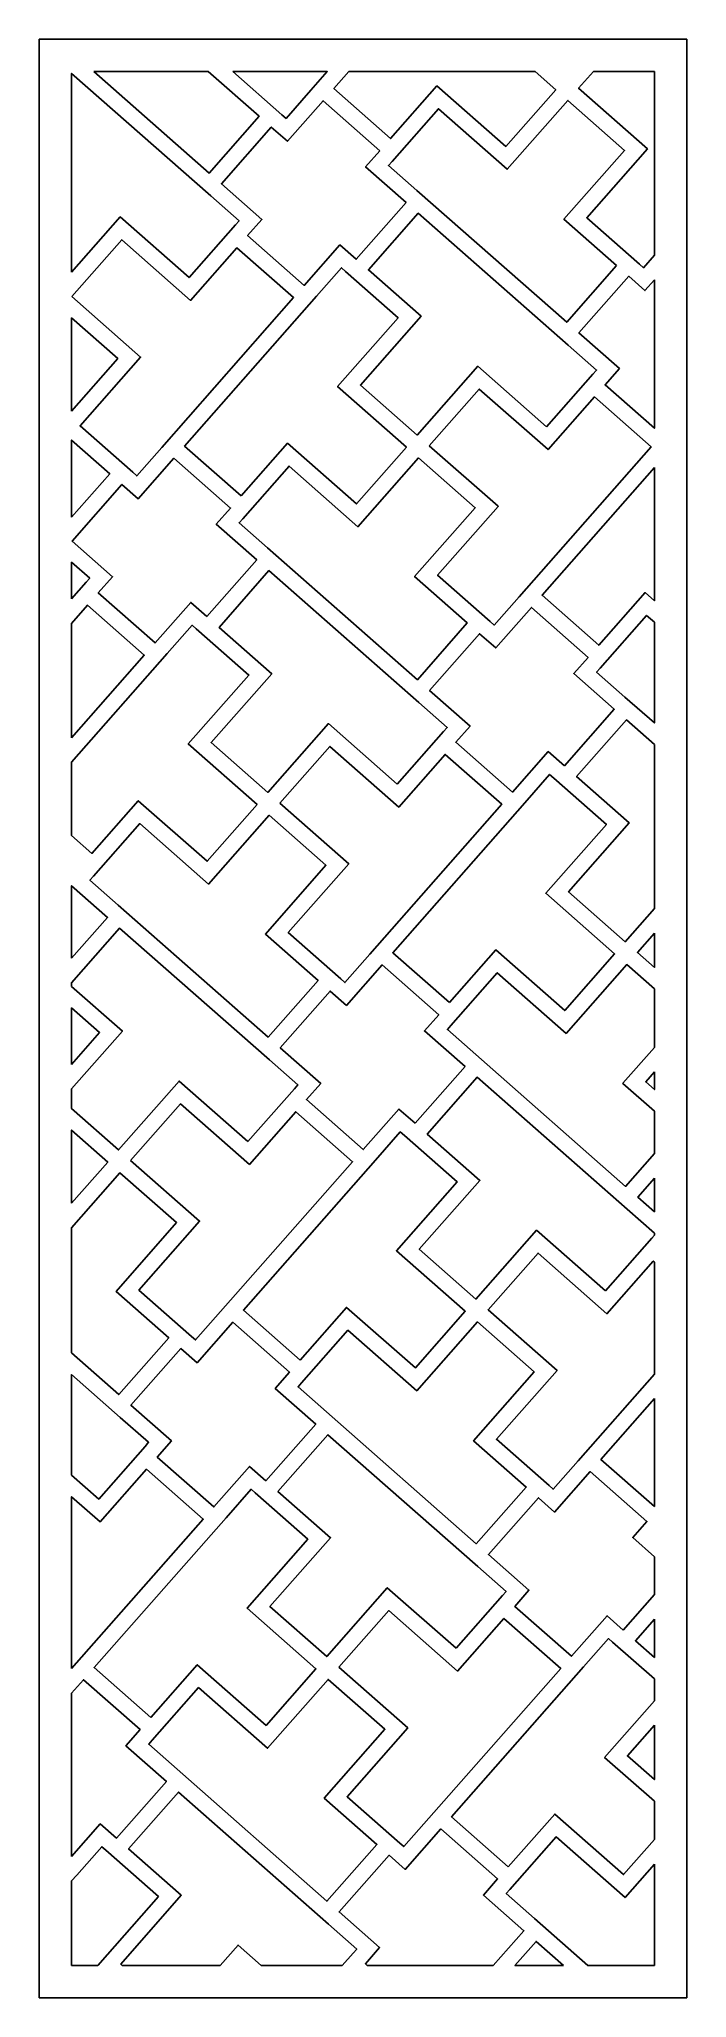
# Model space of a CAD drawing. Header units: centimetres. Extents: x 7.7 to 13.7, y -9 to 9.
import ezdxf

# ---------------------------------------------------------------- set-up
doc = ezdxf.new("R2010")
doc.units = ezdxf.units.CM
doc.header["$MEASUREMENT"] = 0
doc.layers.add('layer 1', color=7, linetype='Continuous')

msp = doc.modelspace()

# ---------------------------------------------------------------- linework, layer by layer
at = {"layer": 'layer 1', "color": 250}
for points, knots in [([(7.70106, 9.00077), (7.70106, 9.00077), (7.86591, 9.00077), (7.86591, 9.00077), (7.86591, 9.00077), (7.86591, 9.00077), (9.48719, 9.00077), (9.48719, 9.00077), (9.48719, 9.00077), (9.48719, 9.00077), (9.68549, 9.00077), (9.68549, 9.00077), (9.68549, 9.00077), (9.68549, 9.00077), (10.61037, 9.00077), (10.61037, 9.00077), (10.61037, 9.00077), (10.61037, 9.00077), (10.80857, 9.00077), (10.80857, 9.00077), (10.80857, 9.00077), (11.75631, 9.00077), (12.70405, 9.00077), (13.65179, 9.00077), (13.65179, 9.00077), (13.65179, 3.00044), (13.65179, -2.99988), (13.65179, -9.0002), (13.65179, -9.0002), (13.65179, -9.0002), (13.08062, -9.0002), (13.08062, -9.0002), (13.08062, -9.0002), (13.08062, -9.0002), (12.85547, -9.0002), (12.85547, -9.0002), (12.85547, -9.0002), (12.85547, -9.0002), (11.81, -9.0002), (11.81, -9.0002), (11.81, -9.0002), (11.81, -9.0002), (11.57955, -9.0002), (11.57955, -9.0002), (11.57955, -9.0002), (11.57955, -9.0002), (11.54574, -9.0002), (11.54574, -9.0002), (11.54574, -9.0002), (11.54574, -9.0002), (11.34757, -9.0002), (11.34757, -9.0002), (11.34757, -9.0002), (11.34757, -9.0002), (11.05405, -9.0002), (11.05405, -9.0002), (11.05405, -9.0002), (11.05405, -9.0002), (10.82889, -9.0002), (10.82889, -9.0002), (10.82889, -9.0002), (10.82889, -9.0002), (10.42267, -9.0002), (10.42267, -9.0002), (10.42267, -9.0002), (10.42267, -9.0002), (10.22448, -9.0002), (10.22448, -9.0002), (10.22448, -9.0002), (10.22448, -9.0002), (10.07848, -9.0002), (10.07848, -9.0002), (10.07848, -9.0002), (10.07848, -9.0002), (9.8532, -9.0002), (9.8532, -9.0002), (9.8532, -9.0002), (9.8532, -9.0002), (9.29959, -9.0002), (9.29959, -9.0002), (9.29959, -9.0002), (9.29959, -9.0002), (9.1014, -9.0002), (9.1014, -9.0002), (9.1014, -9.0002), (9.1014, -9.0002), (8.80257, -9.0002), (8.80257, -9.0002), (8.80257, -9.0002), (8.80257, -9.0002), (8.5774, -9.0002), (8.5774, -9.0002), (8.5774, -9.0002), (8.5774, -9.0002), (7.70106, -9.0002), (7.70106, -9.0002), (7.70106, -9.0002), (7.70106, -3.07589), (7.70106, 2.84843), (7.70106, 8.77275), (7.70106, 8.77275), (7.70106, 8.77275), (7.70106, 8.94769), (7.70106, 8.94769), (7.70106, 8.94769), (7.70106, 8.94769), (7.70106, 9.00077), (7.70106, 9.00077)], [0, 0, 0, 0, 0.03571429, 0.03571429, 0.03571429, 0.03571429, 0.07142857, 0.07142857, 0.07142857, 0.07142857, 0.10714286, 0.10714286, 0.10714286, 0.10714286, 0.14285714, 0.14285714, 0.14285714, 0.14285714, 0.17857143, 0.17857143, 0.17857143, 0.17857143, 0.21428571, 0.21428571, 0.21428571, 0.21428571, 0.25, 0.25, 0.25, 0.25, 0.28571429, 0.28571429, 0.28571429, 0.28571429, 0.32142857, 0.32142857, 0.32142857, 0.32142857, 0.35714286, 0.35714286, 0.35714286, 0.35714286, 0.39285714, 0.39285714, 0.39285714, 0.39285714, 0.42857143, 0.42857143, 0.42857143, 0.42857143, 0.46428571, 0.46428571, 0.46428571, 0.46428571, 0.5, 0.5, 0.5, 0.5, 0.53571429, 0.53571429, 0.53571429, 0.53571429, 0.57142857, 0.57142857, 0.57142857, 0.57142857, 0.60714286, 0.60714286, 0.60714286, 0.60714286, 0.64285714, 0.64285714, 0.64285714, 0.64285714, 0.67857143, 0.67857143, 0.67857143, 0.67857143, 0.71428571, 0.71428571, 0.71428571, 0.71428571, 0.75, 0.75, 0.75, 0.75, 0.78571429, 0.78571429, 0.78571429, 0.78571429, 0.82142857, 0.82142857, 0.82142857, 0.82142857, 0.85714286, 0.85714286, 0.85714286, 0.85714286, 0.89285714, 0.89285714, 0.89285714, 0.89285714, 0.92857143, 0.92857143, 0.92857143, 0.92857143, 1, 1, 1, 1]), ([(7.9986, 6.85915), (7.9986, 6.85915), (8.44577, 7.36718), (8.44577, 7.36718), (8.44577, 7.36718), (8.44577, 7.36718), (8.44582, 7.36725), (8.44582, 7.36725), (8.44582, 7.36725), (8.44582, 7.36725), (9.07863, 6.81024), (9.07863, 6.81024), (9.07863, 6.81024), (9.07863, 6.81024), (9.50451, 7.29409), (9.50451, 7.29409), (9.50451, 7.29409), (9.50451, 7.29409), (9.53733, 7.33138), (9.53733, 7.33138), (9.53733, 7.33138), (9.53733, 7.33138), (9.27676, 7.56073), (9.27676, 7.56073), (9.27676, 7.56073), (9.27676, 7.56073), (7.9986, 8.6858), (7.9986, 8.6858), (7.9986, 8.6858), (7.9986, 8.6858), (7.9986, 6.85915), (7.9986, 6.85915)], [0, 0, 0, 0, 0.11111111, 0.11111111, 0.11111111, 0.11111111, 0.22222222, 0.22222222, 0.22222222, 0.22222222, 0.33333333, 0.33333333, 0.33333333, 0.33333333, 0.44444444, 0.44444444, 0.44444444, 0.44444444, 0.55555556, 0.55555556, 0.55555556, 0.55555556, 0.66666667, 0.66666667, 0.66666667, 0.66666667, 0.77777778, 0.77777778, 0.77777778, 0.77777778, 1, 1, 1, 1]), ([(8.20394, 8.70323), (8.20394, 8.70323), (9.26333, 7.77074), (9.26333, 7.77074), (9.26333, 7.77074), (9.26333, 7.77074), (9.72198, 8.29182), (9.72198, 8.29182), (9.72198, 8.29182), (9.72198, 8.29182), (9.25458, 8.70323), (9.25458, 8.70323), (9.25458, 8.70323), (9.25458, 8.70323), (8.20394, 8.70323), (8.20394, 8.70323)], [0, 0, 0, 0, 0.2, 0.2, 0.2, 0.2, 0.4, 0.4, 0.4, 0.4, 0.6, 0.6, 0.6, 0.6, 1, 1, 1, 1]), ([(9.47987, 8.70323), (9.47987, 8.70323), (9.932, 8.30526), (9.932, 8.30526), (9.932, 8.30526), (9.932, 8.30526), (9.93194, 8.30519), (9.93194, 8.30519), (9.93194, 8.30519), (9.93194, 8.30519), (9.96922, 8.27238), (9.96922, 8.27238), (9.96922, 8.27238), (9.96922, 8.27238), (10.19858, 8.53294), (10.19858, 8.53294), (10.19858, 8.53294), (10.19858, 8.53294), (10.34847, 8.70323), (10.34847, 8.70323), (10.34847, 8.70323), (10.34847, 8.70323), (9.47987, 8.70323), (9.47987, 8.70323)], [0, 0, 0, 0, 0.14285714, 0.14285714, 0.14285714, 0.14285714, 0.28571429, 0.28571429, 0.28571429, 0.28571429, 0.42857143, 0.42857143, 0.42857143, 0.42857143, 0.57142857, 0.57142857, 0.57142857, 0.57142857, 0.71428571, 0.71428571, 0.71428571, 0.71428571, 1, 1, 1, 1]), ([(10.54667, 8.70323), (10.54667, 8.70323), (10.40861, 8.54638), (10.40861, 8.54638), (10.40861, 8.54638), (10.40861, 8.54638), (10.92967, 8.08772), (10.92967, 8.08772), (10.92967, 8.08772), (10.92967, 8.08772), (11.3556, 8.57163), (11.3556, 8.57163), (11.3556, 8.57163), (11.3556, 8.57163), (11.35568, 8.57157), (11.35568, 8.57157), (11.35568, 8.57157), (11.35568, 8.57157), (11.98841, 8.01463), (11.98841, 8.01463), (11.98841, 8.01463), (11.98841, 8.01463), (12.44711, 8.53576), (12.44711, 8.53576), (12.44711, 8.53576), (12.44711, 8.53576), (12.25685, 8.70323), (12.25685, 8.70323), (12.25685, 8.70323), (12.25685, 8.70323), (10.54667, 8.70323), (10.54667, 8.70323)], [0, 0, 0, 0, 0.11111111, 0.11111111, 0.11111111, 0.11111111, 0.22222222, 0.22222222, 0.22222222, 0.22222222, 0.33333333, 0.33333333, 0.33333333, 0.33333333, 0.44444444, 0.44444444, 0.44444444, 0.44444444, 0.55555556, 0.55555556, 0.55555556, 0.55555556, 0.66666667, 0.66666667, 0.66666667, 0.66666667, 0.77777778, 0.77777778, 0.77777778, 0.77777778, 1, 1, 1, 1]), ([(12.79283, 8.70323), (12.79283, 8.70323), (12.65714, 8.54908), (12.65714, 8.54908), (12.65714, 8.54908), (12.65714, 8.54908), (13.28988, 7.99213), (13.28988, 7.99213), (13.28988, 7.99213), (13.28988, 7.99213), (13.28982, 7.99206), (13.28982, 7.99206), (13.28982, 7.99206), (13.28982, 7.99206), (13.28988, 7.992), (13.28988, 7.992), (13.28988, 7.992), (13.28988, 7.992), (12.73295, 7.35927), (12.73295, 7.35927), (12.73295, 7.35927), (12.73295, 7.35927), (13.21679, 6.93339), (13.21679, 6.93339), (13.21679, 6.93339), (13.21679, 6.93339), (13.21673, 6.93333), (13.21673, 6.93333), (13.21673, 6.93333), (13.21673, 6.93333), (13.25401, 6.90052), (13.25401, 6.90052), (13.25401, 6.90052), (13.25401, 6.90052), (13.35426, 7.0144), (13.35426, 7.0144), (13.35426, 7.0144), (13.35426, 7.0144), (13.35426, 8.70323), (13.35426, 8.70323), (13.35426, 8.70323), (13.35426, 8.70323), (12.79283, 8.70323), (12.79283, 8.70323)], [0, 0, 0, 0, 0.08333333, 0.08333333, 0.08333333, 0.08333333, 0.16666667, 0.16666667, 0.16666667, 0.16666667, 0.25, 0.25, 0.25, 0.25, 0.33333333, 0.33333333, 0.33333333, 0.33333333, 0.41666667, 0.41666667, 0.41666667, 0.41666667, 0.5, 0.5, 0.5, 0.5, 0.58333333, 0.58333333, 0.58333333, 0.58333333, 0.66666667, 0.66666667, 0.66666667, 0.66666667, 0.75, 0.75, 0.75, 0.75, 0.83333333, 0.83333333, 0.83333333, 0.83333333, 1, 1, 1, 1]), ([(10.83137, 7.97605), (10.83137, 7.97605), (10.31031, 8.43471), (10.31031, 8.43471), (10.31031, 8.43471), (10.31031, 8.43471), (9.9826, 8.0624), (9.9826, 8.0624), (9.9826, 8.0624), (9.9826, 8.0624), (9.83365, 8.19352), (9.83365, 8.19352), (9.83365, 8.19352), (9.83365, 8.19352), (9.37499, 7.67246), (9.37499, 7.67246), (9.37499, 7.67246), (9.37499, 7.67246), (9.7473, 7.34474), (9.7473, 7.34474), (9.7473, 7.34474), (9.7473, 7.34474), (9.61618, 7.19579), (9.61618, 7.19579), (9.61618, 7.19579), (9.61618, 7.19579), (10.13731, 6.73708), (10.13731, 6.73708), (10.13731, 6.73708), (10.13731, 6.73708), (10.46501, 7.10939), (10.46501, 7.10939), (10.46501, 7.10939), (10.46501, 7.10939), (10.61391, 6.97833), (10.61391, 6.97833), (10.61391, 6.97833), (10.61391, 6.97833), (11.07261, 7.49945), (11.07261, 7.49945), (11.07261, 7.49945), (11.07261, 7.49945), (10.70032, 7.82716), (10.70032, 7.82716), (10.70032, 7.82716), (10.70032, 7.82716), (10.83137, 7.97605), (10.83137, 7.97605)], [0, 0, 0, 0, 0.07692308, 0.07692308, 0.07692308, 0.07692308, 0.15384615, 0.15384615, 0.15384615, 0.15384615, 0.23076923, 0.23076923, 0.23076923, 0.23076923, 0.30769231, 0.30769231, 0.30769231, 0.30769231, 0.38461538, 0.38461538, 0.38461538, 0.38461538, 0.46153846, 0.46153846, 0.46153846, 0.46153846, 0.53846154, 0.53846154, 0.53846154, 0.53846154, 0.61538462, 0.61538462, 0.61538462, 0.61538462, 0.69230769, 0.69230769, 0.69230769, 0.69230769, 0.76923077, 0.76923077, 0.76923077, 0.76923077, 0.84615385, 0.84615385, 0.84615385, 0.84615385, 1, 1, 1, 1]), ([(13.00676, 6.91995), (13.00676, 6.91995), (12.52293, 7.34584), (12.52293, 7.34584), (12.52293, 7.34584), (12.52293, 7.34584), (12.52297, 7.34589), (12.52297, 7.34589), (12.52297, 7.34589), (12.52297, 7.34589), (12.5229, 7.34596), (12.5229, 7.34596), (12.5229, 7.34596), (12.5229, 7.34596), (13.07986, 7.9787), (13.07986, 7.9787), (13.07986, 7.9787), (13.07986, 7.9787), (12.5588, 8.43734), (12.5588, 8.43734), (12.5588, 8.43734), (12.5588, 8.43734), (12.00184, 7.80461), (12.00184, 7.80461), (12.00184, 7.80461), (12.00184, 7.80461), (12.00178, 7.80466), (12.00178, 7.80466), (12.00178, 7.80466), (12.00178, 7.80466), (11.36904, 8.36161), (11.36904, 8.36161), (11.36904, 8.36161), (11.36904, 8.36161), (10.94311, 7.87771), (10.94311, 7.87771), (10.94311, 7.87771), (10.94311, 7.87771), (10.94304, 7.87776), (10.94304, 7.87776), (10.94304, 7.87776), (10.94304, 7.87776), (10.91027, 7.84053), (10.91027, 7.84053), (10.91027, 7.84053), (10.91027, 7.84053), (11.17084, 7.61119), (11.17084, 7.61119), (11.17084, 7.61119), (11.17084, 7.61119), (12.54811, 6.39888), (12.54811, 6.39888), (12.54811, 6.39888), (12.54811, 6.39888), (13.00676, 6.91995), (13.00676, 6.91995)], [0, 0, 0, 0, 0.06666667, 0.06666667, 0.06666667, 0.06666667, 0.13333333, 0.13333333, 0.13333333, 0.13333333, 0.2, 0.2, 0.2, 0.2, 0.26666667, 0.26666667, 0.26666667, 0.26666667, 0.33333333, 0.33333333, 0.33333333, 0.33333333, 0.4, 0.4, 0.4, 0.4, 0.46666667, 0.46666667, 0.46666667, 0.46666667, 0.53333333, 0.53333333, 0.53333333, 0.53333333, 0.6, 0.6, 0.6, 0.6, 0.66666667, 0.66666667, 0.66666667, 0.66666667, 0.73333333, 0.73333333, 0.73333333, 0.73333333, 0.8, 0.8, 0.8, 0.8, 0.86666667, 0.86666667, 0.86666667, 0.86666667, 1, 1, 1, 1]), ([(12.36341, 5.43837), (12.36341, 5.43837), (11.73062, 5.99539), (11.73062, 5.99539), (11.73062, 5.99539), (11.73062, 5.99539), (11.73055, 5.99532), (11.73055, 5.99532), (11.73055, 5.99532), (11.73055, 5.99532), (11.17361, 5.36259), (11.17361, 5.36259), (11.17361, 5.36259), (11.17361, 5.36259), (10.65248, 5.8213), (10.65248, 5.8213), (10.65248, 5.8213), (10.65248, 5.8213), (11.20948, 6.4541), (11.20948, 6.4541), (11.20948, 6.4541), (11.20948, 6.4541), (10.72557, 6.88003), (10.72557, 6.88003), (10.72557, 6.88003), (10.72557, 6.88003), (11.18428, 7.40116), (11.18428, 7.40116), (11.18428, 7.40116), (11.18428, 7.40116), (12.56154, 6.18887), (12.56154, 6.18887), (12.56154, 6.18887), (12.56154, 6.18887), (12.82212, 5.95952), (12.82212, 5.95952), (12.82212, 5.95952), (12.82212, 5.95952), (12.78929, 5.92223), (12.78929, 5.92223), (12.78929, 5.92223), (12.78929, 5.92223), (12.36341, 5.43837), (12.36341, 5.43837)], [0, 0, 0, 0, 0.08333333, 0.08333333, 0.08333333, 0.08333333, 0.16666667, 0.16666667, 0.16666667, 0.16666667, 0.25, 0.25, 0.25, 0.25, 0.33333333, 0.33333333, 0.33333333, 0.33333333, 0.41666667, 0.41666667, 0.41666667, 0.41666667, 0.5, 0.5, 0.5, 0.5, 0.58333333, 0.58333333, 0.58333333, 0.58333333, 0.66666667, 0.66666667, 0.66666667, 0.66666667, 0.75, 0.75, 0.75, 0.75, 0.83333333, 0.83333333, 0.83333333, 0.83333333, 1, 1, 1, 1]), ([(8.00049, 6.63616), (8.00049, 6.63616), (8.63323, 6.07921), (8.63323, 6.07921), (8.63323, 6.07921), (8.63323, 6.07921), (8.63317, 6.07914), (8.63317, 6.07914), (8.63317, 6.07914), (8.63317, 6.07914), (8.63324, 6.07909), (8.63324, 6.07909), (8.63324, 6.07909), (8.63324, 6.07909), (8.07629, 5.44637), (8.07629, 5.44637), (8.07629, 5.44637), (8.07629, 5.44637), (8.56013, 5.02047), (8.56013, 5.02047), (8.56013, 5.02047), (8.56013, 5.02047), (8.56008, 5.0204), (8.56008, 5.0204), (8.56008, 5.0204), (8.56008, 5.0204), (8.59737, 4.98759), (8.59737, 4.98759), (8.59737, 4.98759), (8.59737, 4.98759), (8.82672, 5.24815), (8.82672, 5.24815), (8.82672, 5.24815), (8.82672, 5.24815), (10.03901, 6.62542), (10.03901, 6.62542), (10.03901, 6.62542), (10.03901, 6.62542), (9.51789, 7.08412), (9.51789, 7.08412), (9.51789, 7.08412), (9.51789, 7.08412), (9.092, 6.60028), (9.092, 6.60028), (9.092, 6.60028), (9.092, 6.60028), (9.09194, 6.60021), (9.09194, 6.60021), (9.09194, 6.60021), (9.09194, 6.60021), (8.45914, 7.15722), (8.45914, 7.15722), (8.45914, 7.15722), (8.45914, 7.15722), (8.00049, 6.63616), (8.00049, 6.63616)], [0, 0, 0, 0, 0.06666667, 0.06666667, 0.06666667, 0.06666667, 0.13333333, 0.13333333, 0.13333333, 0.13333333, 0.2, 0.2, 0.2, 0.2, 0.26666667, 0.26666667, 0.26666667, 0.26666667, 0.33333333, 0.33333333, 0.33333333, 0.33333333, 0.4, 0.4, 0.4, 0.4, 0.46666667, 0.46666667, 0.46666667, 0.46666667, 0.53333333, 0.53333333, 0.53333333, 0.53333333, 0.6, 0.6, 0.6, 0.6, 0.66666667, 0.66666667, 0.66666667, 0.66666667, 0.73333333, 0.73333333, 0.73333333, 0.73333333, 0.8, 0.8, 0.8, 0.8, 0.86666667, 0.86666667, 0.86666667, 0.86666667, 1, 1, 1, 1]), ([(9.55781, 4.80294), (9.55781, 4.80294), (9.98375, 5.28684), (9.98375, 5.28684), (9.98375, 5.28684), (9.98375, 5.28684), (9.98381, 5.28679), (9.98381, 5.28679), (9.98381, 5.28679), (9.98381, 5.28679), (10.61654, 4.72984), (10.61654, 4.72984), (10.61654, 4.72984), (10.61654, 4.72984), (11.07525, 5.25098), (11.07525, 5.25098), (11.07525, 5.25098), (11.07525, 5.25098), (10.44252, 5.80791), (10.44252, 5.80791), (10.44252, 5.80791), (10.44252, 5.80791), (10.99952, 6.44071), (10.99952, 6.44071), (10.99952, 6.44071), (10.99952, 6.44071), (10.51561, 6.86666), (10.51561, 6.86666), (10.51561, 6.86666), (10.51561, 6.86666), (10.47839, 6.89942), (10.47839, 6.89942), (10.47839, 6.89942), (10.47839, 6.89942), (10.24904, 6.63886), (10.24904, 6.63886), (10.24904, 6.63886), (10.24904, 6.63886), (9.03674, 5.26159), (9.03674, 5.26159), (9.03674, 5.26159), (9.03674, 5.26159), (9.55781, 4.80294), (9.55781, 4.80294)], [0, 0, 0, 0, 0.08333333, 0.08333333, 0.08333333, 0.08333333, 0.16666667, 0.16666667, 0.16666667, 0.16666667, 0.25, 0.25, 0.25, 0.25, 0.33333333, 0.33333333, 0.33333333, 0.33333333, 0.41666667, 0.41666667, 0.41666667, 0.41666667, 0.5, 0.5, 0.5, 0.5, 0.58333333, 0.58333333, 0.58333333, 0.58333333, 0.66666667, 0.66666667, 0.66666667, 0.66666667, 0.75, 0.75, 0.75, 0.75, 0.83333333, 0.83333333, 0.83333333, 0.83333333, 1, 1, 1, 1]), ([(13.35426, 6.78923), (13.35426, 6.78923), (13.26739, 6.69054), (13.26739, 6.69054), (13.26739, 6.69054), (13.26739, 6.69054), (13.11843, 6.82166), (13.11843, 6.82166), (13.11843, 6.82166), (13.11843, 6.82166), (12.65978, 6.3006), (12.65978, 6.3006), (12.65978, 6.3006), (12.65978, 6.3006), (13.03208, 5.97289), (13.03208, 5.97289), (13.03208, 5.97289), (13.03208, 5.97289), (12.90097, 5.82392), (12.90097, 5.82392), (12.90097, 5.82392), (12.90097, 5.82392), (13.35426, 5.42494), (13.35426, 5.42494), (13.35426, 5.42494), (13.35426, 5.42494), (13.35426, 6.78923), (13.35426, 6.78923)], [0, 0, 0, 0, 0.125, 0.125, 0.125, 0.125, 0.25, 0.25, 0.25, 0.25, 0.375, 0.375, 0.375, 0.375, 0.5, 0.5, 0.5, 0.5, 0.625, 0.625, 0.625, 0.625, 0.75, 0.75, 0.75, 0.75, 1, 1, 1, 1]), ([(7.9986, 5.58338), (7.9986, 5.58338), (8.42321, 6.06577), (8.42321, 6.06577), (8.42321, 6.06577), (8.42321, 6.06577), (7.9986, 6.43953), (7.9986, 6.43953), (7.9986, 6.43953), (7.9986, 6.43953), (7.9986, 5.58338), (7.9986, 5.58338)], [0, 0, 0, 0, 0.25, 0.25, 0.25, 0.25, 0.5, 0.5, 0.5, 0.5, 1, 1, 1, 1]), ([(11.28528, 5.2643), (11.28528, 5.2643), (11.91801, 4.70735), (11.91801, 4.70735), (11.91801, 4.70735), (11.91801, 4.70735), (11.91796, 4.70728), (11.91796, 4.70728), (11.91796, 4.70728), (11.91796, 4.70728), (11.91803, 4.70722), (11.91803, 4.70722), (11.91803, 4.70722), (11.91803, 4.70722), (11.36107, 4.07449), (11.36107, 4.07449), (11.36107, 4.07449), (11.36107, 4.07449), (11.84492, 3.6486), (11.84492, 3.6486), (11.84492, 3.6486), (11.84492, 3.6486), (11.84486, 3.64854), (11.84486, 3.64854), (11.84486, 3.64854), (11.84486, 3.64854), (11.88215, 3.61572), (11.88215, 3.61572), (11.88215, 3.61572), (11.88215, 3.61572), (12.1115, 3.87629), (12.1115, 3.87629), (12.1115, 3.87629), (12.1115, 3.87629), (13.3238, 5.25355), (13.3238, 5.25355), (13.3238, 5.25355), (13.3238, 5.25355), (12.80266, 5.71225), (12.80266, 5.71225), (12.80266, 5.71225), (12.80266, 5.71225), (12.37679, 5.22842), (12.37679, 5.22842), (12.37679, 5.22842), (12.37679, 5.22842), (12.37674, 5.22836), (12.37674, 5.22836), (12.37674, 5.22836), (12.37674, 5.22836), (11.74393, 5.78535), (11.74393, 5.78535), (11.74393, 5.78535), (11.74393, 5.78535), (11.28528, 5.2643), (11.28528, 5.2643)], [0, 0, 0, 0, 0.06666667, 0.06666667, 0.06666667, 0.06666667, 0.13333333, 0.13333333, 0.13333333, 0.13333333, 0.2, 0.2, 0.2, 0.2, 0.26666667, 0.26666667, 0.26666667, 0.26666667, 0.33333333, 0.33333333, 0.33333333, 0.33333333, 0.4, 0.4, 0.4, 0.4, 0.46666667, 0.46666667, 0.46666667, 0.46666667, 0.53333333, 0.53333333, 0.53333333, 0.53333333, 0.6, 0.6, 0.6, 0.6, 0.66666667, 0.66666667, 0.66666667, 0.66666667, 0.73333333, 0.73333333, 0.73333333, 0.73333333, 0.8, 0.8, 0.8, 0.8, 0.86666667, 0.86666667, 0.86666667, 0.86666667, 1, 1, 1, 1]), ([(7.9986, 4.60768), (7.9986, 4.60768), (8.35012, 5.00704), (8.35012, 5.00704), (8.35012, 5.00704), (8.35012, 5.00704), (7.9986, 5.31644), (7.9986, 5.31644), (7.9986, 5.31644), (7.9986, 5.31644), (7.9986, 4.60768), (7.9986, 4.60768)], [0, 0, 0, 0, 0.25, 0.25, 0.25, 0.25, 0.5, 0.5, 0.5, 0.5, 1, 1, 1, 1]), ([(9.24204, 3.69355), (9.24204, 3.69355), (9.70075, 4.21467), (9.70075, 4.21467), (9.70075, 4.21467), (9.70075, 4.21467), (9.32846, 4.54237), (9.32846, 4.54237), (9.32846, 4.54237), (9.32846, 4.54237), (9.45951, 4.69126), (9.45951, 4.69126), (9.45951, 4.69126), (9.45951, 4.69126), (8.93845, 5.14992), (8.93845, 5.14992), (8.93845, 5.14992), (8.93845, 5.14992), (8.61074, 4.77762), (8.61074, 4.77762), (8.61074, 4.77762), (8.61074, 4.77762), (8.46178, 4.90873), (8.46178, 4.90873), (8.46178, 4.90873), (8.46178, 4.90873), (8.00313, 4.38767), (8.00313, 4.38767), (8.00313, 4.38767), (8.00313, 4.38767), (8.37543, 4.05996), (8.37543, 4.05996), (8.37543, 4.05996), (8.37543, 4.05996), (8.24432, 3.91101), (8.24432, 3.91101), (8.24432, 3.91101), (8.24432, 3.91101), (8.76545, 3.45231), (8.76545, 3.45231), (8.76545, 3.45231), (8.76545, 3.45231), (9.09316, 3.8246), (9.09316, 3.8246), (9.09316, 3.8246), (9.09316, 3.8246), (9.24204, 3.69355), (9.24204, 3.69355)], [0, 0, 0, 0, 0.07692308, 0.07692308, 0.07692308, 0.07692308, 0.15384615, 0.15384615, 0.15384615, 0.15384615, 0.23076923, 0.23076923, 0.23076923, 0.23076923, 0.30769231, 0.30769231, 0.30769231, 0.30769231, 0.38461538, 0.38461538, 0.38461538, 0.38461538, 0.46153846, 0.46153846, 0.46153846, 0.46153846, 0.53846154, 0.53846154, 0.53846154, 0.53846154, 0.61538462, 0.61538462, 0.61538462, 0.61538462, 0.69230769, 0.69230769, 0.69230769, 0.69230769, 0.76923077, 0.76923077, 0.76923077, 0.76923077, 0.84615385, 0.84615385, 0.84615385, 0.84615385, 1, 1, 1, 1]), ([(9.79897, 4.3264), (9.79897, 4.3264), (11.17626, 3.11409), (11.17626, 3.11409), (11.17626, 3.11409), (11.17626, 3.11409), (11.6349, 3.63517), (11.6349, 3.63517), (11.6349, 3.63517), (11.6349, 3.63517), (11.15106, 4.06105), (11.15106, 4.06105), (11.15106, 4.06105), (11.15106, 4.06105), (11.15112, 4.06112), (11.15112, 4.06112), (11.15112, 4.06112), (11.15112, 4.06112), (11.15105, 4.06117), (11.15105, 4.06117), (11.15105, 4.06117), (11.15105, 4.06117), (11.70799, 4.69391), (11.70799, 4.69391), (11.70799, 4.69391), (11.70799, 4.69391), (11.18693, 5.15255), (11.18693, 5.15255), (11.18693, 5.15255), (11.18693, 5.15255), (10.62999, 4.51983), (10.62999, 4.51983), (10.62999, 4.51983), (10.62999, 4.51983), (10.62993, 4.51988), (10.62993, 4.51988), (10.62993, 4.51988), (10.62993, 4.51988), (9.99718, 5.07683), (9.99718, 5.07683), (9.99718, 5.07683), (9.99718, 5.07683), (9.57125, 4.59292), (9.57125, 4.59292), (9.57125, 4.59292), (9.57125, 4.59292), (9.57119, 4.59298), (9.57119, 4.59298), (9.57119, 4.59298), (9.57119, 4.59298), (9.53842, 4.55575), (9.53842, 4.55575), (9.53842, 4.55575), (9.53842, 4.55575), (9.79897, 4.3264), (9.79897, 4.3264)], [0, 0, 0, 0, 0.06666667, 0.06666667, 0.06666667, 0.06666667, 0.13333333, 0.13333333, 0.13333333, 0.13333333, 0.2, 0.2, 0.2, 0.2, 0.26666667, 0.26666667, 0.26666667, 0.26666667, 0.33333333, 0.33333333, 0.33333333, 0.33333333, 0.4, 0.4, 0.4, 0.4, 0.46666667, 0.46666667, 0.46666667, 0.46666667, 0.53333333, 0.53333333, 0.53333333, 0.53333333, 0.6, 0.6, 0.6, 0.6, 0.66666667, 0.66666667, 0.66666667, 0.66666667, 0.73333333, 0.73333333, 0.73333333, 0.73333333, 0.8, 0.8, 0.8, 0.8, 0.86666667, 0.86666667, 0.86666667, 0.86666667, 1, 1, 1, 1]), ([(13.35426, 5.06299), (13.35426, 5.06299), (12.32152, 3.88973), (12.32152, 3.88973), (12.32152, 3.88973), (12.32152, 3.88973), (12.84259, 3.43107), (12.84259, 3.43107), (12.84259, 3.43107), (12.84259, 3.43107), (13.26853, 3.91498), (13.26853, 3.91498), (13.26853, 3.91498), (13.26853, 3.91498), (13.2686, 3.91492), (13.2686, 3.91492), (13.2686, 3.91492), (13.2686, 3.91492), (13.35426, 3.83952), (13.35426, 3.83952), (13.35426, 3.83952), (13.35426, 3.83952), (13.35426, 5.06299), (13.35426, 5.06299)], [0, 0, 0, 0, 0.14285714, 0.14285714, 0.14285714, 0.14285714, 0.28571429, 0.28571429, 0.28571429, 0.28571429, 0.42857143, 0.42857143, 0.42857143, 0.42857143, 0.57142857, 0.57142857, 0.57142857, 0.57142857, 0.71428571, 0.71428571, 0.71428571, 0.71428571, 1, 1, 1, 1]), ([(7.9986, 3.85701), (7.9986, 3.85701), (8.13265, 4.00931), (8.13265, 4.00931), (8.13265, 4.00931), (8.13265, 4.00931), (8.16547, 4.04659), (8.16547, 4.04659), (8.16547, 4.04659), (8.16547, 4.04659), (7.9986, 4.19348), (7.9986, 4.19348), (7.9986, 4.19348), (7.9986, 4.19348), (7.9986, 3.85701), (7.9986, 3.85701)], [0, 0, 0, 0, 0.2, 0.2, 0.2, 0.2, 0.4, 0.4, 0.4, 0.4, 0.6, 0.6, 0.6, 0.6, 1, 1, 1, 1]), ([(10.99155, 2.1536), (10.99155, 2.1536), (10.35875, 2.7106), (10.35875, 2.7106), (10.35875, 2.7106), (10.35875, 2.7106), (10.35869, 2.71054), (10.35869, 2.71054), (10.35869, 2.71054), (10.35869, 2.71054), (9.80175, 2.07779), (9.80175, 2.07779), (9.80175, 2.07779), (9.80175, 2.07779), (9.28062, 2.53651), (9.28062, 2.53651), (9.28062, 2.53651), (9.28062, 2.53651), (9.83762, 3.1693), (9.83762, 3.1693), (9.83762, 3.1693), (9.83762, 3.1693), (9.35371, 3.59525), (9.35371, 3.59525), (9.35371, 3.59525), (9.35371, 3.59525), (9.81242, 4.11637), (9.81242, 4.11637), (9.81242, 4.11637), (9.81242, 4.11637), (11.18969, 2.90408), (11.18969, 2.90408), (11.18969, 2.90408), (11.18969, 2.90408), (11.45025, 2.67473), (11.45025, 2.67473), (11.45025, 2.67473), (11.45025, 2.67473), (11.41743, 2.63744), (11.41743, 2.63744), (11.41743, 2.63744), (11.41743, 2.63744), (10.99155, 2.1536), (10.99155, 2.1536)], [0, 0, 0, 0, 0.08333333, 0.08333333, 0.08333333, 0.08333333, 0.16666667, 0.16666667, 0.16666667, 0.16666667, 0.25, 0.25, 0.25, 0.25, 0.33333333, 0.33333333, 0.33333333, 0.33333333, 0.41666667, 0.41666667, 0.41666667, 0.41666667, 0.5, 0.5, 0.5, 0.5, 0.58333333, 0.58333333, 0.58333333, 0.58333333, 0.66666667, 0.66666667, 0.66666667, 0.66666667, 0.75, 0.75, 0.75, 0.75, 0.83333333, 0.83333333, 0.83333333, 0.83333333, 1, 1, 1, 1]), ([(7.9986, 2.5811), (7.9986, 2.5811), (8.66715, 3.34063), (8.66715, 3.34063), (8.66715, 3.34063), (8.66715, 3.34063), (8.14603, 3.79934), (8.14603, 3.79934), (8.14603, 3.79934), (8.14603, 3.79934), (7.9986, 3.63185), (7.9986, 3.63185), (7.9986, 3.63185), (7.9986, 3.63185), (7.9986, 2.5811), (7.9986, 2.5811)], [0, 0, 0, 0, 0.2, 0.2, 0.2, 0.2, 0.4, 0.4, 0.4, 0.4, 0.6, 0.6, 0.6, 0.6, 1, 1, 1, 1]), ([(7.9986, 1.68306), (7.9986, 1.68306), (8.18594, 1.51815), (8.18594, 1.51815), (8.18594, 1.51815), (8.18594, 1.51815), (8.61189, 2.00206), (8.61189, 2.00206), (8.61189, 2.00206), (8.61189, 2.00206), (8.61195, 2.002), (8.61195, 2.002), (8.61195, 2.002), (8.61195, 2.002), (9.24468, 1.44506), (9.24468, 1.44506), (9.24468, 1.44506), (9.24468, 1.44506), (9.70339, 1.96618), (9.70339, 1.96618), (9.70339, 1.96618), (9.70339, 1.96618), (9.07065, 2.52313), (9.07065, 2.52313), (9.07065, 2.52313), (9.07065, 2.52313), (9.62766, 3.15593), (9.62766, 3.15593), (9.62766, 3.15593), (9.62766, 3.15593), (9.14374, 3.58187), (9.14374, 3.58187), (9.14374, 3.58187), (9.14374, 3.58187), (9.10652, 3.61463), (9.10652, 3.61463), (9.10652, 3.61463), (9.10652, 3.61463), (8.87717, 3.35407), (8.87717, 3.35407), (8.87717, 3.35407), (8.87717, 3.35407), (7.9986, 2.35593), (7.9986, 2.35593), (7.9986, 2.35593), (7.9986, 2.35593), (7.9986, 1.68306), (7.9986, 1.68306)], [0, 0, 0, 0, 0.07692308, 0.07692308, 0.07692308, 0.07692308, 0.15384615, 0.15384615, 0.15384615, 0.15384615, 0.23076923, 0.23076923, 0.23076923, 0.23076923, 0.30769231, 0.30769231, 0.30769231, 0.30769231, 0.38461538, 0.38461538, 0.38461538, 0.38461538, 0.46153846, 0.46153846, 0.46153846, 0.46153846, 0.53846154, 0.53846154, 0.53846154, 0.53846154, 0.61538462, 0.61538462, 0.61538462, 0.61538462, 0.69230769, 0.69230769, 0.69230769, 0.69230769, 0.76923077, 0.76923077, 0.76923077, 0.76923077, 0.84615385, 0.84615385, 0.84615385, 0.84615385, 1, 1, 1, 1]), ([(12.52683, 2.32168), (12.52683, 2.32168), (12.98553, 2.8428), (12.98553, 2.8428), (12.98553, 2.8428), (12.98553, 2.8428), (12.61325, 3.17051), (12.61325, 3.17051), (12.61325, 3.17051), (12.61325, 3.17051), (12.7443, 3.3194), (12.7443, 3.3194), (12.7443, 3.3194), (12.7443, 3.3194), (12.22323, 3.77806), (12.22323, 3.77806), (12.22323, 3.77806), (12.22323, 3.77806), (11.89553, 3.40576), (11.89553, 3.40576), (11.89553, 3.40576), (11.89553, 3.40576), (11.74656, 3.53687), (11.74656, 3.53687), (11.74656, 3.53687), (11.74656, 3.53687), (11.28793, 3.01581), (11.28793, 3.01581), (11.28793, 3.01581), (11.28793, 3.01581), (11.66023, 2.6881), (11.66023, 2.6881), (11.66023, 2.6881), (11.66023, 2.6881), (11.5291, 2.53915), (11.5291, 2.53915), (11.5291, 2.53915), (11.5291, 2.53915), (12.05023, 2.08044), (12.05023, 2.08044), (12.05023, 2.08044), (12.05023, 2.08044), (12.37793, 2.45274), (12.37793, 2.45274), (12.37793, 2.45274), (12.37793, 2.45274), (12.52683, 2.32168), (12.52683, 2.32168)], [0, 0, 0, 0, 0.07692308, 0.07692308, 0.07692308, 0.07692308, 0.15384615, 0.15384615, 0.15384615, 0.15384615, 0.23076923, 0.23076923, 0.23076923, 0.23076923, 0.30769231, 0.30769231, 0.30769231, 0.30769231, 0.38461538, 0.38461538, 0.38461538, 0.38461538, 0.46153846, 0.46153846, 0.46153846, 0.46153846, 0.53846154, 0.53846154, 0.53846154, 0.53846154, 0.61538462, 0.61538462, 0.61538462, 0.61538462, 0.69230769, 0.69230769, 0.69230769, 0.69230769, 0.76923077, 0.76923077, 0.76923077, 0.76923077, 0.84615385, 0.84615385, 0.84615385, 0.84615385, 1, 1, 1, 1]), ([(13.35426, 3.64133), (13.35426, 3.64133), (13.28197, 3.70496), (13.28197, 3.70496), (13.28197, 3.70496), (13.28197, 3.70496), (12.85603, 3.22106), (12.85603, 3.22106), (12.85603, 3.22106), (12.85603, 3.22106), (12.85597, 3.22111), (12.85597, 3.22111), (12.85597, 3.22111), (12.85597, 3.22111), (12.8232, 3.18389), (12.8232, 3.18389), (12.8232, 3.18389), (12.8232, 3.18389), (13.08376, 2.95454), (13.08376, 2.95454), (13.08376, 2.95454), (13.08376, 2.95454), (13.35426, 2.71644), (13.35426, 2.71644), (13.35426, 2.71644), (13.35426, 2.71644), (13.35426, 3.64133), (13.35426, 3.64133)], [0, 0, 0, 0, 0.125, 0.125, 0.125, 0.125, 0.25, 0.25, 0.25, 0.25, 0.375, 0.375, 0.375, 0.375, 0.5, 0.5, 0.5, 0.5, 0.625, 0.625, 0.625, 0.625, 0.75, 0.75, 0.75, 0.75, 1, 1, 1, 1]), ([(13.35426, 2.51825), (13.35426, 2.51825), (13.0972, 2.74451), (13.0972, 2.74451), (13.0972, 2.74451), (13.0972, 2.74451), (12.6385, 2.22339), (12.6385, 2.22339), (12.6385, 2.22339), (12.6385, 2.22339), (13.12241, 1.79745), (13.12241, 1.79745), (13.12241, 1.79745), (13.12241, 1.79745), (12.5654, 1.16464), (12.5654, 1.16464), (12.5654, 1.16464), (12.5654, 1.16464), (13.08653, 0.70593), (13.08653, 0.70593), (13.08653, 0.70593), (13.08653, 0.70593), (13.35426, 1.01009), (13.35426, 1.01009), (13.35426, 1.01009), (13.35426, 1.01009), (13.35426, 2.51825), (13.35426, 2.51825)], [0, 0, 0, 0, 0.125, 0.125, 0.125, 0.125, 0.25, 0.25, 0.25, 0.25, 0.375, 0.375, 0.375, 0.375, 0.5, 0.5, 0.5, 0.5, 0.625, 0.625, 0.625, 0.625, 0.75, 0.75, 0.75, 0.75, 1, 1, 1, 1]), ([(9.91343, 1.97951), (9.91343, 1.97951), (10.54615, 1.42256), (10.54615, 1.42256), (10.54615, 1.42256), (10.54615, 1.42256), (10.54609, 1.4225), (10.54609, 1.4225), (10.54609, 1.4225), (10.54609, 1.4225), (10.54617, 1.42245), (10.54617, 1.42245), (10.54617, 1.42245), (10.54617, 1.42245), (9.98921, 0.78971), (9.98921, 0.78971), (9.98921, 0.78971), (9.98921, 0.78971), (10.47306, 0.36382), (10.47306, 0.36382), (10.47306, 0.36382), (10.47306, 0.36382), (10.47301, 0.36376), (10.47301, 0.36376), (10.47301, 0.36376), (10.47301, 0.36376), (10.51029, 0.33094), (10.51029, 0.33094), (10.51029, 0.33094), (10.51029, 0.33094), (10.73964, 0.59151), (10.73964, 0.59151), (10.73964, 0.59151), (10.73964, 0.59151), (11.95194, 1.96877), (11.95194, 1.96877), (11.95194, 1.96877), (11.95194, 1.96877), (11.43081, 2.42748), (11.43081, 2.42748), (11.43081, 2.42748), (11.43081, 2.42748), (11.00493, 1.94363), (11.00493, 1.94363), (11.00493, 1.94363), (11.00493, 1.94363), (11.00486, 1.94357), (11.00486, 1.94357), (11.00486, 1.94357), (11.00486, 1.94357), (10.37207, 2.50057), (10.37207, 2.50057), (10.37207, 2.50057), (10.37207, 2.50057), (9.91343, 1.97951), (9.91343, 1.97951)], [0, 0, 0, 0, 0.06666667, 0.06666667, 0.06666667, 0.06666667, 0.13333333, 0.13333333, 0.13333333, 0.13333333, 0.2, 0.2, 0.2, 0.2, 0.26666667, 0.26666667, 0.26666667, 0.26666667, 0.33333333, 0.33333333, 0.33333333, 0.33333333, 0.4, 0.4, 0.4, 0.4, 0.46666667, 0.46666667, 0.46666667, 0.46666667, 0.53333333, 0.53333333, 0.53333333, 0.53333333, 0.6, 0.6, 0.6, 0.6, 0.66666667, 0.66666667, 0.66666667, 0.66666667, 0.73333333, 0.73333333, 0.73333333, 0.73333333, 0.8, 0.8, 0.8, 0.8, 0.86666667, 0.86666667, 0.86666667, 0.86666667, 1, 1, 1, 1]), ([(11.47073, 0.14629), (11.47073, 0.14629), (11.89667, 0.63019), (11.89667, 0.63019), (11.89667, 0.63019), (11.89667, 0.63019), (11.89673, 0.63014), (11.89673, 0.63014), (11.89673, 0.63014), (11.89673, 0.63014), (12.52947, 0.0732), (12.52947, 0.0732), (12.52947, 0.0732), (12.52947, 0.0732), (12.98817, 0.59433), (12.98817, 0.59433), (12.98817, 0.59433), (12.98817, 0.59433), (12.35543, 1.15127), (12.35543, 1.15127), (12.35543, 1.15127), (12.35543, 1.15127), (12.91244, 1.78406), (12.91244, 1.78406), (12.91244, 1.78406), (12.91244, 1.78406), (12.42854, 2.21001), (12.42854, 2.21001), (12.42854, 2.21001), (12.42854, 2.21001), (12.39131, 2.24278), (12.39131, 2.24278), (12.39131, 2.24278), (12.39131, 2.24278), (12.16195, 1.98222), (12.16195, 1.98222), (12.16195, 1.98222), (12.16195, 1.98222), (10.94966, 0.60494), (10.94966, 0.60494), (10.94966, 0.60494), (10.94966, 0.60494), (11.47073, 0.14629), (11.47073, 0.14629)], [0, 0, 0, 0, 0.08333333, 0.08333333, 0.08333333, 0.08333333, 0.16666667, 0.16666667, 0.16666667, 0.16666667, 0.25, 0.25, 0.25, 0.25, 0.33333333, 0.33333333, 0.33333333, 0.33333333, 0.41666667, 0.41666667, 0.41666667, 0.41666667, 0.5, 0.5, 0.5, 0.5, 0.58333333, 0.58333333, 0.58333333, 0.58333333, 0.66666667, 0.66666667, 0.66666667, 0.66666667, 0.75, 0.75, 0.75, 0.75, 0.83333333, 0.83333333, 0.83333333, 0.83333333, 1, 1, 1, 1]), ([(8.42712, 1.04161), (8.42712, 1.04161), (9.80439, -0.17067), (9.80439, -0.17067), (9.80439, -0.17067), (9.80439, -0.17067), (10.26305, 0.35038), (10.26305, 0.35038), (10.26305, 0.35038), (10.26305, 0.35038), (9.7792, 0.77627), (9.7792, 0.77627), (9.7792, 0.77627), (9.7792, 0.77627), (9.77925, 0.77633), (9.77925, 0.77633), (9.77925, 0.77633), (9.77925, 0.77633), (9.77919, 0.77639), (9.77919, 0.77639), (9.77919, 0.77639), (9.77919, 0.77639), (10.33614, 1.40912), (10.33614, 1.40912), (10.33614, 1.40912), (10.33614, 1.40912), (9.81507, 1.86778), (9.81507, 1.86778), (9.81507, 1.86778), (9.81507, 1.86778), (9.25812, 1.23504), (9.25812, 1.23504), (9.25812, 1.23504), (9.25812, 1.23504), (9.25805, 1.23509), (9.25805, 1.23509), (9.25805, 1.23509), (9.25805, 1.23509), (8.62532, 1.79204), (8.62532, 1.79204), (8.62532, 1.79204), (8.62532, 1.79204), (8.19938, 1.30813), (8.19938, 1.30813), (8.19938, 1.30813), (8.19938, 1.30813), (8.19931, 1.30819), (8.19931, 1.30819), (8.19931, 1.30819), (8.19931, 1.30819), (8.16655, 1.27096), (8.16655, 1.27096), (8.16655, 1.27096), (8.16655, 1.27096), (8.42712, 1.04161), (8.42712, 1.04161)], [0, 0, 0, 0, 0.06666667, 0.06666667, 0.06666667, 0.06666667, 0.13333333, 0.13333333, 0.13333333, 0.13333333, 0.2, 0.2, 0.2, 0.2, 0.26666667, 0.26666667, 0.26666667, 0.26666667, 0.33333333, 0.33333333, 0.33333333, 0.33333333, 0.4, 0.4, 0.4, 0.4, 0.46666667, 0.46666667, 0.46666667, 0.46666667, 0.53333333, 0.53333333, 0.53333333, 0.53333333, 0.6, 0.6, 0.6, 0.6, 0.66666667, 0.66666667, 0.66666667, 0.66666667, 0.73333333, 0.73333333, 0.73333333, 0.73333333, 0.8, 0.8, 0.8, 0.8, 0.86666667, 0.86666667, 0.86666667, 0.86666667, 1, 1, 1, 1]), ([(7.9986, 0.55465), (7.9986, 0.55465), (8.32889, 0.92988), (8.32889, 0.92988), (8.32889, 0.92988), (8.32889, 0.92988), (7.9986, 1.22062), (7.9986, 1.22062), (7.9986, 1.22062), (7.9986, 1.22062), (7.9986, 0.55465), (7.9986, 0.55465)], [0, 0, 0, 0, 0.25, 0.25, 0.25, 0.25, 0.5, 0.5, 0.5, 0.5, 1, 1, 1, 1]), ([(9.61968, -1.13119), (9.61968, -1.13119), (8.98688, -0.57418), (8.98688, -0.57418), (8.98688, -0.57418), (8.98688, -0.57418), (8.98683, -0.57424), (8.98683, -0.57424), (8.98683, -0.57424), (8.98683, -0.57424), (8.42988, -1.20698), (8.42988, -1.20698), (8.42988, -1.20698), (8.42988, -1.20698), (7.9986, -0.82736), (7.9986, -0.82736), (7.9986, -0.82736), (7.9986, -0.82736), (7.9986, -0.64621), (7.9986, -0.64621), (7.9986, -0.64621), (7.9986, -0.64621), (8.46576, -0.11548), (8.46576, -0.11548), (8.46576, -0.11548), (8.46576, -0.11548), (7.9986, 0.29572), (7.9986, 0.29572), (7.9986, 0.29572), (7.9986, 0.29572), (7.9986, 0.3295), (7.9986, 0.3295), (7.9986, 0.3295), (7.9986, 0.3295), (8.44056, 0.83159), (8.44056, 0.83159), (8.44056, 0.83159), (8.44056, 0.83159), (9.81782, -0.38071), (9.81782, -0.38071), (9.81782, -0.38071), (9.81782, -0.38071), (10.07839, -0.61005), (10.07839, -0.61005), (10.07839, -0.61005), (10.07839, -0.61005), (10.04557, -0.64734), (10.04557, -0.64734), (10.04557, -0.64734), (10.04557, -0.64734), (9.61968, -1.13119), (9.61968, -1.13119)], [0, 0, 0, 0, 0.07142857, 0.07142857, 0.07142857, 0.07142857, 0.14285714, 0.14285714, 0.14285714, 0.14285714, 0.21428571, 0.21428571, 0.21428571, 0.21428571, 0.28571429, 0.28571429, 0.28571429, 0.28571429, 0.35714286, 0.35714286, 0.35714286, 0.35714286, 0.42857143, 0.42857143, 0.42857143, 0.42857143, 0.5, 0.5, 0.5, 0.5, 0.57142857, 0.57142857, 0.57142857, 0.57142857, 0.64285714, 0.64285714, 0.64285714, 0.64285714, 0.71428571, 0.71428571, 0.71428571, 0.71428571, 0.78571429, 0.78571429, 0.78571429, 0.78571429, 0.85714286, 0.85714286, 0.85714286, 0.85714286, 1, 1, 1, 1]), ([(13.35426, 0.78493), (13.35426, 0.78493), (13.19821, 0.60764), (13.19821, 0.60764), (13.19821, 0.60764), (13.19821, 0.60764), (13.35426, 0.47028), (13.35426, 0.47028), (13.35426, 0.47028), (13.35426, 0.47028), (13.35426, 0.78493), (13.35426, 0.78493)], [0, 0, 0, 0, 0.25, 0.25, 0.25, 0.25, 0.5, 0.5, 0.5, 0.5, 1, 1, 1, 1]), ([(11.15496, -0.9631), (11.15496, -0.9631), (11.61367, -0.44197), (11.61367, -0.44197), (11.61367, -0.44197), (11.61367, -0.44197), (11.24138, -0.11427), (11.24138, -0.11427), (11.24138, -0.11427), (11.24138, -0.11427), (11.37244, 0.03462), (11.37244, 0.03462), (11.37244, 0.03462), (11.37244, 0.03462), (10.85136, 0.49327), (10.85136, 0.49327), (10.85136, 0.49327), (10.85136, 0.49327), (10.52367, 0.12097), (10.52367, 0.12097), (10.52367, 0.12097), (10.52367, 0.12097), (10.37471, 0.25209), (10.37471, 0.25209), (10.37471, 0.25209), (10.37471, 0.25209), (9.91605, -0.26898), (9.91605, -0.26898), (9.91605, -0.26898), (9.91605, -0.26898), (10.28836, -0.59668), (10.28836, -0.59668), (10.28836, -0.59668), (10.28836, -0.59668), (10.15725, -0.74564), (10.15725, -0.74564), (10.15725, -0.74564), (10.15725, -0.74564), (10.67837, -1.20434), (10.67837, -1.20434), (10.67837, -1.20434), (10.67837, -1.20434), (11.00608, -0.83205), (11.00608, -0.83205), (11.00608, -0.83205), (11.00608, -0.83205), (11.15496, -0.9631), (11.15496, -0.9631)], [0, 0, 0, 0, 0.07692308, 0.07692308, 0.07692308, 0.07692308, 0.15384615, 0.15384615, 0.15384615, 0.15384615, 0.23076923, 0.23076923, 0.23076923, 0.23076923, 0.30769231, 0.30769231, 0.30769231, 0.30769231, 0.38461538, 0.38461538, 0.38461538, 0.38461538, 0.46153846, 0.46153846, 0.46153846, 0.46153846, 0.53846154, 0.53846154, 0.53846154, 0.53846154, 0.61538462, 0.61538462, 0.61538462, 0.61538462, 0.69230769, 0.69230769, 0.69230769, 0.69230769, 0.76923077, 0.76923077, 0.76923077, 0.76923077, 0.84615385, 0.84615385, 0.84615385, 0.84615385, 1, 1, 1, 1]), ([(11.7119, -0.33025), (11.7119, -0.33025), (13.08918, -1.54255), (13.08918, -1.54255), (13.08918, -1.54255), (13.08918, -1.54255), (13.35426, -1.24139), (13.35426, -1.24139), (13.35426, -1.24139), (13.35426, -1.24139), (13.35426, -0.85109), (13.35426, -0.85109), (13.35426, -0.85109), (13.35426, -0.85109), (13.06398, -0.59559), (13.06398, -0.59559), (13.06398, -0.59559), (13.06398, -0.59559), (13.06404, -0.59552), (13.06404, -0.59552), (13.06404, -0.59552), (13.06404, -0.59552), (13.06397, -0.59547), (13.06397, -0.59547), (13.06397, -0.59547), (13.06397, -0.59547), (13.35426, -0.26568), (13.35426, -0.26568), (13.35426, -0.26568), (13.35426, -0.26568), (13.35426, 0.27198), (13.35426, 0.27198), (13.35426, 0.27198), (13.35426, 0.27198), (13.09986, 0.49591), (13.09986, 0.49591), (13.09986, 0.49591), (13.09986, 0.49591), (12.54291, -0.13683), (12.54291, -0.13683), (12.54291, -0.13683), (12.54291, -0.13683), (12.54284, -0.13677), (12.54284, -0.13677), (12.54284, -0.13677), (12.54284, -0.13677), (11.9101, 0.42018), (11.9101, 0.42018), (11.9101, 0.42018), (11.9101, 0.42018), (11.48416, -0.06373), (11.48416, -0.06373), (11.48416, -0.06373), (11.48416, -0.06373), (11.4841, -0.06366), (11.4841, -0.06366), (11.4841, -0.06366), (11.4841, -0.06366), (11.45133, -0.10089), (11.45133, -0.10089), (11.45133, -0.10089), (11.45133, -0.10089), (11.7119, -0.33025), (11.7119, -0.33025)], [0, 0, 0, 0, 0.05882353, 0.05882353, 0.05882353, 0.05882353, 0.11764706, 0.11764706, 0.11764706, 0.11764706, 0.17647059, 0.17647059, 0.17647059, 0.17647059, 0.23529412, 0.23529412, 0.23529412, 0.23529412, 0.29411765, 0.29411765, 0.29411765, 0.29411765, 0.35294118, 0.35294118, 0.35294118, 0.35294118, 0.41176471, 0.41176471, 0.41176471, 0.41176471, 0.47058824, 0.47058824, 0.47058824, 0.47058824, 0.52941176, 0.52941176, 0.52941176, 0.52941176, 0.58823529, 0.58823529, 0.58823529, 0.58823529, 0.64705882, 0.64705882, 0.64705882, 0.64705882, 0.70588235, 0.70588235, 0.70588235, 0.70588235, 0.76470588, 0.76470588, 0.76470588, 0.76470588, 0.82352941, 0.82352941, 0.82352941, 0.82352941, 0.88235294, 0.88235294, 0.88235294, 0.88235294, 1, 1, 1, 1]), ([(7.9986, -0.42105), (7.9986, -0.42105), (8.25579, -0.12886), (8.25579, -0.12886), (8.25579, -0.12886), (8.25579, -0.12886), (7.9986, 0.09753), (7.9986, 0.09753), (7.9986, 0.09753), (7.9986, 0.09753), (7.9986, -0.42105), (7.9986, -0.42105)], [0, 0, 0, 0, 0.25, 0.25, 0.25, 0.25, 0.5, 0.5, 0.5, 0.5, 1, 1, 1, 1]), ([(13.35426, -0.49096), (13.35426, -0.49096), (13.274, -0.58215), (13.274, -0.58215), (13.274, -0.58215), (13.274, -0.58215), (13.35426, -0.6528), (13.35426, -0.6528), (13.35426, -0.6528), (13.35426, -0.6528), (13.35426, -0.49096), (13.35426, -0.49096)], [0, 0, 0, 0, 0.25, 0.25, 0.25, 0.25, 0.5, 0.5, 0.5, 0.5, 1, 1, 1, 1]), ([(12.90446, -2.50305), (12.90446, -2.50305), (12.27167, -1.94605), (12.27167, -1.94605), (12.27167, -1.94605), (12.27167, -1.94605), (12.27161, -1.94611), (12.27161, -1.94611), (12.27161, -1.94611), (12.27161, -1.94611), (11.71467, -2.57884), (11.71467, -2.57884), (11.71467, -2.57884), (11.71467, -2.57884), (11.19354, -2.12014), (11.19354, -2.12014), (11.19354, -2.12014), (11.19354, -2.12014), (11.75055, -1.48733), (11.75055, -1.48733), (11.75055, -1.48733), (11.75055, -1.48733), (11.26663, -1.0614), (11.26663, -1.0614), (11.26663, -1.0614), (11.26663, -1.0614), (11.72535, -0.54027), (11.72535, -0.54027), (11.72535, -0.54027), (11.72535, -0.54027), (13.10261, -1.75257), (13.10261, -1.75257), (13.10261, -1.75257), (13.10261, -1.75257), (13.35426, -1.97407), (13.35426, -1.97407), (13.35426, -1.97407), (13.35426, -1.97407), (13.35426, -1.99205), (13.35426, -1.99205), (13.35426, -1.99205), (13.35426, -1.99205), (13.33035, -2.01921), (13.33035, -2.01921), (13.33035, -2.01921), (13.33035, -2.01921), (12.90446, -2.50305), (12.90446, -2.50305)], [0, 0, 0, 0, 0.07692308, 0.07692308, 0.07692308, 0.07692308, 0.15384615, 0.15384615, 0.15384615, 0.15384615, 0.23076923, 0.23076923, 0.23076923, 0.23076923, 0.30769231, 0.30769231, 0.30769231, 0.30769231, 0.38461538, 0.38461538, 0.38461538, 0.38461538, 0.46153846, 0.46153846, 0.46153846, 0.46153846, 0.53846154, 0.53846154, 0.53846154, 0.53846154, 0.61538462, 0.61538462, 0.61538462, 0.61538462, 0.69230769, 0.69230769, 0.69230769, 0.69230769, 0.76923077, 0.76923077, 0.76923077, 0.76923077, 0.84615385, 0.84615385, 0.84615385, 0.84615385, 1, 1, 1, 1]), ([(8.54156, -1.30528), (8.54156, -1.30528), (9.17429, -1.86222), (9.17429, -1.86222), (9.17429, -1.86222), (9.17429, -1.86222), (9.17423, -1.86228), (9.17423, -1.86228), (9.17423, -1.86228), (9.17423, -1.86228), (9.1743, -1.86233), (9.1743, -1.86233), (9.1743, -1.86233), (9.1743, -1.86233), (8.61736, -2.49507), (8.61736, -2.49507), (8.61736, -2.49507), (8.61736, -2.49507), (9.10119, -2.92096), (9.10119, -2.92096), (9.10119, -2.92096), (9.10119, -2.92096), (9.10114, -2.92102), (9.10114, -2.92102), (9.10114, -2.92102), (9.10114, -2.92102), (9.13843, -2.95385), (9.13843, -2.95385), (9.13843, -2.95385), (9.13843, -2.95385), (9.36778, -2.69328), (9.36778, -2.69328), (9.36778, -2.69328), (9.36778, -2.69328), (10.58007, -1.31601), (10.58007, -1.31601), (10.58007, -1.31601), (10.58007, -1.31601), (10.05895, -0.8573), (10.05895, -0.8573), (10.05895, -0.8573), (10.05895, -0.8573), (9.63305, -1.34114), (9.63305, -1.34114), (9.63305, -1.34114), (9.63305, -1.34114), (9.633, -1.34121), (9.633, -1.34121), (9.633, -1.34121), (9.633, -1.34121), (9.0002, -0.78421), (9.0002, -0.78421), (9.0002, -0.78421), (9.0002, -0.78421), (8.54156, -1.30528), (8.54156, -1.30528)], [0, 0, 0, 0, 0.06666667, 0.06666667, 0.06666667, 0.06666667, 0.13333333, 0.13333333, 0.13333333, 0.13333333, 0.2, 0.2, 0.2, 0.2, 0.26666667, 0.26666667, 0.26666667, 0.26666667, 0.33333333, 0.33333333, 0.33333333, 0.33333333, 0.4, 0.4, 0.4, 0.4, 0.46666667, 0.46666667, 0.46666667, 0.46666667, 0.53333333, 0.53333333, 0.53333333, 0.53333333, 0.6, 0.6, 0.6, 0.6, 0.66666667, 0.66666667, 0.66666667, 0.66666667, 0.73333333, 0.73333333, 0.73333333, 0.73333333, 0.8, 0.8, 0.8, 0.8, 0.86666667, 0.86666667, 0.86666667, 0.86666667, 1, 1, 1, 1]), ([(7.9986, -1.69682), (7.9986, -1.69682), (8.33152, -1.31859), (8.33152, -1.31859), (8.33152, -1.31859), (8.33152, -1.31859), (7.9986, -1.02555), (7.9986, -1.02555), (7.9986, -1.02555), (7.9986, -1.02555), (7.9986, -1.69682), (7.9986, -1.69682)], [0, 0, 0, 0, 0.25, 0.25, 0.25, 0.25, 0.5, 0.5, 0.5, 0.5, 1, 1, 1, 1]), ([(10.09886, -3.13849), (10.09886, -3.13849), (10.52481, -2.65458), (10.52481, -2.65458), (10.52481, -2.65458), (10.52481, -2.65458), (10.52487, -2.65464), (10.52487, -2.65464), (10.52487, -2.65464), (10.52487, -2.65464), (11.15761, -3.21159), (11.15761, -3.21159), (11.15761, -3.21159), (11.15761, -3.21159), (11.61631, -2.69046), (11.61631, -2.69046), (11.61631, -2.69046), (11.61631, -2.69046), (10.98358, -2.13351), (10.98358, -2.13351), (10.98358, -2.13351), (10.98358, -2.13351), (11.54058, -1.50072), (11.54058, -1.50072), (11.54058, -1.50072), (11.54058, -1.50072), (11.05667, -1.07478), (11.05667, -1.07478), (11.05667, -1.07478), (11.05667, -1.07478), (11.01945, -1.04201), (11.01945, -1.04201), (11.01945, -1.04201), (11.01945, -1.04201), (10.7901, -1.30258), (10.7901, -1.30258), (10.7901, -1.30258), (10.7901, -1.30258), (9.5778, -2.67984), (9.5778, -2.67984), (9.5778, -2.67984), (9.5778, -2.67984), (10.09886, -3.13849), (10.09886, -3.13849)], [0, 0, 0, 0, 0.08333333, 0.08333333, 0.08333333, 0.08333333, 0.16666667, 0.16666667, 0.16666667, 0.16666667, 0.25, 0.25, 0.25, 0.25, 0.33333333, 0.33333333, 0.33333333, 0.33333333, 0.41666667, 0.41666667, 0.41666667, 0.41666667, 0.5, 0.5, 0.5, 0.5, 0.58333333, 0.58333333, 0.58333333, 0.58333333, 0.66666667, 0.66666667, 0.66666667, 0.66666667, 0.75, 0.75, 0.75, 0.75, 0.83333333, 0.83333333, 0.83333333, 0.83333333, 1, 1, 1, 1]), ([(7.9986, -3.07351), (7.9986, -3.07351), (8.43253, -3.45546), (8.43253, -3.45546), (8.43253, -3.45546), (8.43253, -3.45546), (8.89118, -2.9344), (8.89118, -2.9344), (8.89118, -2.9344), (8.89118, -2.9344), (8.40733, -2.50852), (8.40733, -2.50852), (8.40733, -2.50852), (8.40733, -2.50852), (8.40739, -2.50845), (8.40739, -2.50845), (8.40739, -2.50845), (8.40739, -2.50845), (8.40733, -2.50839), (8.40733, -2.50839), (8.40733, -2.50839), (8.40733, -2.50839), (8.96427, -1.87566), (8.96427, -1.87566), (8.96427, -1.87566), (8.96427, -1.87566), (8.4432, -1.41701), (8.4432, -1.41701), (8.4432, -1.41701), (8.4432, -1.41701), (7.9986, -1.92213), (7.9986, -1.92213), (7.9986, -1.92213), (7.9986, -1.92213), (7.9986, -3.07351), (7.9986, -3.07351)], [0, 0, 0, 0, 0.1, 0.1, 0.1, 0.1, 0.2, 0.2, 0.2, 0.2, 0.3, 0.3, 0.3, 0.3, 0.4, 0.4, 0.4, 0.4, 0.5, 0.5, 0.5, 0.5, 0.6, 0.6, 0.6, 0.6, 0.7, 0.7, 0.7, 0.7, 0.8, 0.8, 0.8, 0.8, 1, 1, 1, 1]), ([(13.35426, -1.46654), (13.35426, -1.46654), (13.20084, -1.64084), (13.20084, -1.64084), (13.20084, -1.64084), (13.20084, -1.64084), (13.35426, -1.77588), (13.35426, -1.77588), (13.35426, -1.77588), (13.35426, -1.77588), (13.35426, -1.46654), (13.35426, -1.46654)], [0, 0, 0, 0, 0.25, 0.25, 0.25, 0.25, 0.5, 0.5, 0.5, 0.5, 1, 1, 1, 1]), ([(13.35426, -2.23843), (13.35426, -2.23843), (13.34373, -2.22917), (13.34373, -2.22917), (13.34373, -2.22917), (13.34373, -2.22917), (12.91785, -2.71301), (12.91785, -2.71301), (12.91785, -2.71301), (12.91785, -2.71301), (12.91778, -2.71307), (12.91778, -2.71307), (12.91778, -2.71307), (12.91778, -2.71307), (12.285, -2.15608), (12.285, -2.15608), (12.285, -2.15608), (12.285, -2.15608), (11.82634, -2.67714), (11.82634, -2.67714), (11.82634, -2.67714), (11.82634, -2.67714), (12.45908, -3.23409), (12.45908, -3.23409), (12.45908, -3.23409), (12.45908, -3.23409), (12.45903, -3.23415), (12.45903, -3.23415), (12.45903, -3.23415), (12.45903, -3.23415), (12.45909, -3.2342), (12.45909, -3.2342), (12.45909, -3.2342), (12.45909, -3.2342), (11.90214, -3.86694), (11.90214, -3.86694), (11.90214, -3.86694), (11.90214, -3.86694), (12.38598, -4.29283), (12.38598, -4.29283), (12.38598, -4.29283), (12.38598, -4.29283), (12.38592, -4.29288), (12.38592, -4.29288), (12.38592, -4.29288), (12.38592, -4.29288), (12.42322, -4.32571), (12.42322, -4.32571), (12.42322, -4.32571), (12.42322, -4.32571), (12.65257, -4.06515), (12.65257, -4.06515), (12.65257, -4.06515), (12.65257, -4.06515), (13.35426, -3.26796), (13.35426, -3.26796), (13.35426, -3.26796), (13.35426, -3.26796), (13.35426, -2.23843), (13.35426, -2.23843)], [0, 0, 0, 0, 0.0625, 0.0625, 0.0625, 0.0625, 0.125, 0.125, 0.125, 0.125, 0.1875, 0.1875, 0.1875, 0.1875, 0.25, 0.25, 0.25, 0.25, 0.3125, 0.3125, 0.3125, 0.3125, 0.375, 0.375, 0.375, 0.375, 0.4375, 0.4375, 0.4375, 0.4375, 0.5, 0.5, 0.5, 0.5, 0.5625, 0.5625, 0.5625, 0.5625, 0.625, 0.625, 0.625, 0.625, 0.6875, 0.6875, 0.6875, 0.6875, 0.75, 0.75, 0.75, 0.75, 0.8125, 0.8125, 0.8125, 0.8125, 0.875, 0.875, 0.875, 0.875, 1, 1, 1, 1]), ([(9.7831, -4.24789), (9.7831, -4.24789), (10.24182, -3.72676), (10.24182, -3.72676), (10.24182, -3.72676), (10.24182, -3.72676), (9.86952, -3.39906), (9.86952, -3.39906), (9.86952, -3.39906), (9.86952, -3.39906), (10.00057, -3.25017), (10.00057, -3.25017), (10.00057, -3.25017), (10.00057, -3.25017), (9.4795, -2.79151), (9.4795, -2.79151), (9.4795, -2.79151), (9.4795, -2.79151), (9.15181, -3.16382), (9.15181, -3.16382), (9.15181, -3.16382), (9.15181, -3.16382), (9.00285, -3.0327), (9.00285, -3.0327), (9.00285, -3.0327), (9.00285, -3.0327), (8.54419, -3.55376), (8.54419, -3.55376), (8.54419, -3.55376), (8.54419, -3.55376), (8.91649, -3.88146), (8.91649, -3.88146), (8.91649, -3.88146), (8.91649, -3.88146), (8.78538, -4.03042), (8.78538, -4.03042), (8.78538, -4.03042), (8.78538, -4.03042), (9.30651, -4.48912), (9.30651, -4.48912), (9.30651, -4.48912), (9.30651, -4.48912), (9.63421, -4.11682), (9.63421, -4.11682), (9.63421, -4.11682), (9.63421, -4.11682), (9.7831, -4.24789), (9.7831, -4.24789)], [0, 0, 0, 0, 0.07692308, 0.07692308, 0.07692308, 0.07692308, 0.15384615, 0.15384615, 0.15384615, 0.15384615, 0.23076923, 0.23076923, 0.23076923, 0.23076923, 0.30769231, 0.30769231, 0.30769231, 0.30769231, 0.38461538, 0.38461538, 0.38461538, 0.38461538, 0.46153846, 0.46153846, 0.46153846, 0.46153846, 0.53846154, 0.53846154, 0.53846154, 0.53846154, 0.61538462, 0.61538462, 0.61538462, 0.61538462, 0.69230769, 0.69230769, 0.69230769, 0.69230769, 0.76923077, 0.76923077, 0.76923077, 0.76923077, 0.84615385, 0.84615385, 0.84615385, 0.84615385, 1, 1, 1, 1]), ([(10.34003, -3.61504), (10.34003, -3.61504), (11.71731, -4.82732), (11.71731, -4.82732), (11.71731, -4.82732), (11.71731, -4.82732), (12.17596, -4.30626), (12.17596, -4.30626), (12.17596, -4.30626), (12.17596, -4.30626), (11.69211, -3.88038), (11.69211, -3.88038), (11.69211, -3.88038), (11.69211, -3.88038), (11.69218, -3.88032), (11.69218, -3.88032), (11.69218, -3.88032), (11.69218, -3.88032), (11.69212, -3.88025), (11.69212, -3.88025), (11.69212, -3.88025), (11.69212, -3.88025), (12.24906, -3.24752), (12.24906, -3.24752), (12.24906, -3.24752), (12.24906, -3.24752), (11.72799, -2.78887), (11.72799, -2.78887), (11.72799, -2.78887), (11.72799, -2.78887), (11.17105, -3.42161), (11.17105, -3.42161), (11.17105, -3.42161), (11.17105, -3.42161), (11.17097, -3.42155), (11.17097, -3.42155), (11.17097, -3.42155), (11.17097, -3.42155), (10.53824, -2.86461), (10.53824, -2.86461), (10.53824, -2.86461), (10.53824, -2.86461), (10.1123, -3.34851), (10.1123, -3.34851), (10.1123, -3.34851), (10.1123, -3.34851), (10.11224, -3.34846), (10.11224, -3.34846), (10.11224, -3.34846), (10.11224, -3.34846), (10.07948, -3.38568), (10.07948, -3.38568), (10.07948, -3.38568), (10.07948, -3.38568), (10.34003, -3.61504), (10.34003, -3.61504)], [0, 0, 0, 0, 0.06666667, 0.06666667, 0.06666667, 0.06666667, 0.13333333, 0.13333333, 0.13333333, 0.13333333, 0.2, 0.2, 0.2, 0.2, 0.26666667, 0.26666667, 0.26666667, 0.26666667, 0.33333333, 0.33333333, 0.33333333, 0.33333333, 0.4, 0.4, 0.4, 0.4, 0.46666667, 0.46666667, 0.46666667, 0.46666667, 0.53333333, 0.53333333, 0.53333333, 0.53333333, 0.6, 0.6, 0.6, 0.6, 0.66666667, 0.66666667, 0.66666667, 0.66666667, 0.73333333, 0.73333333, 0.73333333, 0.73333333, 0.8, 0.8, 0.8, 0.8, 0.86666667, 0.86666667, 0.86666667, 0.86666667, 1, 1, 1, 1]), ([(7.9986, -4.1966), (7.9986, -4.1966), (8.24782, -4.41596), (8.24782, -4.41596), (8.24782, -4.41596), (8.24782, -4.41596), (8.6737, -3.93212), (8.6737, -3.93212), (8.6737, -3.93212), (8.6737, -3.93212), (8.70653, -3.89483), (8.70653, -3.89483), (8.70653, -3.89483), (8.70653, -3.89483), (8.44597, -3.66549), (8.44597, -3.66549), (8.44597, -3.66549), (8.44597, -3.66549), (7.9986, -3.2717), (7.9986, -3.2717), (7.9986, -3.2717), (7.9986, -3.2717), (7.9986, -4.1966), (7.9986, -4.1966)], [0, 0, 0, 0, 0.14285714, 0.14285714, 0.14285714, 0.14285714, 0.28571429, 0.28571429, 0.28571429, 0.28571429, 0.42857143, 0.42857143, 0.42857143, 0.42857143, 0.57142857, 0.57142857, 0.57142857, 0.57142857, 0.71428571, 0.71428571, 0.71428571, 0.71428571, 1, 1, 1, 1]), ([(13.35426, -3.49312), (13.35426, -3.49312), (12.86259, -4.0517), (12.86259, -4.0517), (12.86259, -4.0517), (12.86259, -4.0517), (13.35426, -4.48448), (13.35426, -4.48448), (13.35426, -4.48448), (13.35426, -4.48448), (13.35426, -3.49312), (13.35426, -3.49312)], [0, 0, 0, 0, 0.25, 0.25, 0.25, 0.25, 0.5, 0.5, 0.5, 0.5, 1, 1, 1, 1]), ([(11.53261, -5.78783), (11.53261, -5.78783), (10.89981, -5.23083), (10.89981, -5.23083), (10.89981, -5.23083), (10.89981, -5.23083), (10.89975, -5.2309), (10.89975, -5.2309), (10.89975, -5.2309), (10.89975, -5.2309), (10.34281, -5.86362), (10.34281, -5.86362), (10.34281, -5.86362), (10.34281, -5.86362), (9.82168, -5.40492), (9.82168, -5.40492), (9.82168, -5.40492), (9.82168, -5.40492), (10.37868, -4.77213), (10.37868, -4.77213), (10.37868, -4.77213), (10.37868, -4.77213), (9.89477, -4.34618), (9.89477, -4.34618), (9.89477, -4.34618), (9.89477, -4.34618), (10.35348, -3.82505), (10.35348, -3.82505), (10.35348, -3.82505), (10.35348, -3.82505), (11.73075, -5.03735), (11.73075, -5.03735), (11.73075, -5.03735), (11.73075, -5.03735), (11.99132, -5.26669), (11.99132, -5.26669), (11.99132, -5.26669), (11.99132, -5.26669), (11.95849, -5.30399), (11.95849, -5.30399), (11.95849, -5.30399), (11.95849, -5.30399), (11.53261, -5.78783), (11.53261, -5.78783)], [0, 0, 0, 0, 0.08333333, 0.08333333, 0.08333333, 0.08333333, 0.16666667, 0.16666667, 0.16666667, 0.16666667, 0.25, 0.25, 0.25, 0.25, 0.33333333, 0.33333333, 0.33333333, 0.33333333, 0.41666667, 0.41666667, 0.41666667, 0.41666667, 0.5, 0.5, 0.5, 0.5, 0.58333333, 0.58333333, 0.58333333, 0.58333333, 0.66666667, 0.66666667, 0.66666667, 0.66666667, 0.75, 0.75, 0.75, 0.75, 0.83333333, 0.83333333, 0.83333333, 0.83333333, 1, 1, 1, 1]), ([(7.9986, -5.97503), (7.9986, -5.97503), (9.20821, -4.60079), (9.20821, -4.60079), (9.20821, -4.60079), (9.20821, -4.60079), (8.68709, -4.14209), (8.68709, -4.14209), (8.68709, -4.14209), (8.68709, -4.14209), (8.2612, -4.62594), (8.2612, -4.62594), (8.2612, -4.62594), (8.2612, -4.62594), (8.26114, -4.626), (8.26114, -4.626), (8.26114, -4.626), (8.26114, -4.626), (7.9986, -4.3949), (7.9986, -4.3949), (7.9986, -4.3949), (7.9986, -4.3949), (7.9986, -5.97503), (7.9986, -5.97503)], [0, 0, 0, 0, 0.14285714, 0.14285714, 0.14285714, 0.14285714, 0.28571429, 0.28571429, 0.28571429, 0.28571429, 0.42857143, 0.42857143, 0.42857143, 0.42857143, 0.57142857, 0.57142857, 0.57142857, 0.57142857, 0.71428571, 0.71428571, 0.71428571, 0.71428571, 1, 1, 1, 1]), ([(13.06789, -5.61976), (13.06789, -5.61976), (13.35426, -5.29441), (13.35426, -5.29441), (13.35426, -5.29441), (13.35426, -5.29441), (13.35426, -4.94693), (13.35426, -4.94693), (13.35426, -4.94693), (13.35426, -4.94693), (13.1543, -4.77092), (13.1543, -4.77092), (13.1543, -4.77092), (13.1543, -4.77092), (13.28536, -4.62202), (13.28536, -4.62202), (13.28536, -4.62202), (13.28536, -4.62202), (12.76429, -4.16337), (12.76429, -4.16337), (12.76429, -4.16337), (12.76429, -4.16337), (12.43659, -4.53567), (12.43659, -4.53567), (12.43659, -4.53567), (12.43659, -4.53567), (12.28763, -4.40456), (12.28763, -4.40456), (12.28763, -4.40456), (12.28763, -4.40456), (11.82898, -4.92563), (11.82898, -4.92563), (11.82898, -4.92563), (11.82898, -4.92563), (12.20128, -5.25332), (12.20128, -5.25332), (12.20128, -5.25332), (12.20128, -5.25332), (12.07017, -5.40228), (12.07017, -5.40228), (12.07017, -5.40228), (12.07017, -5.40228), (12.5913, -5.86099), (12.5913, -5.86099), (12.5913, -5.86099), (12.5913, -5.86099), (12.919, -5.48869), (12.919, -5.48869), (12.919, -5.48869), (12.919, -5.48869), (13.06789, -5.61976), (13.06789, -5.61976)], [0, 0, 0, 0, 0.07142857, 0.07142857, 0.07142857, 0.07142857, 0.14285714, 0.14285714, 0.14285714, 0.14285714, 0.21428571, 0.21428571, 0.21428571, 0.21428571, 0.28571429, 0.28571429, 0.28571429, 0.28571429, 0.35714286, 0.35714286, 0.35714286, 0.35714286, 0.42857143, 0.42857143, 0.42857143, 0.42857143, 0.5, 0.5, 0.5, 0.5, 0.57142857, 0.57142857, 0.57142857, 0.57142857, 0.64285714, 0.64285714, 0.64285714, 0.64285714, 0.71428571, 0.71428571, 0.71428571, 0.71428571, 0.78571429, 0.78571429, 0.78571429, 0.78571429, 0.85714286, 0.85714286, 0.85714286, 0.85714286, 1, 1, 1, 1]), ([(8.72701, -6.42327), (8.72701, -6.42327), (9.15294, -5.93937), (9.15294, -5.93937), (9.15294, -5.93937), (9.15294, -5.93937), (9.153, -5.93942), (9.153, -5.93942), (9.153, -5.93942), (9.153, -5.93942), (9.78574, -6.49637), (9.78574, -6.49637), (9.78574, -6.49637), (9.78574, -6.49637), (10.24444, -5.97525), (10.24444, -5.97525), (10.24444, -5.97525), (10.24444, -5.97525), (9.61171, -5.41829), (9.61171, -5.41829), (9.61171, -5.41829), (9.61171, -5.41829), (10.16871, -4.7855), (10.16871, -4.7855), (10.16871, -4.7855), (10.16871, -4.7855), (9.6848, -4.35956), (9.6848, -4.35956), (9.6848, -4.35956), (9.6848, -4.35956), (9.64759, -4.3268), (9.64759, -4.3268), (9.64759, -4.3268), (9.64759, -4.3268), (9.41823, -4.58736), (9.41823, -4.58736), (9.41823, -4.58736), (9.41823, -4.58736), (8.20594, -5.96462), (8.20594, -5.96462), (8.20594, -5.96462), (8.20594, -5.96462), (8.72701, -6.42327), (8.72701, -6.42327)], [0, 0, 0, 0, 0.08333333, 0.08333333, 0.08333333, 0.08333333, 0.16666667, 0.16666667, 0.16666667, 0.16666667, 0.25, 0.25, 0.25, 0.25, 0.33333333, 0.33333333, 0.33333333, 0.33333333, 0.41666667, 0.41666667, 0.41666667, 0.41666667, 0.5, 0.5, 0.5, 0.5, 0.58333333, 0.58333333, 0.58333333, 0.58333333, 0.66666667, 0.66666667, 0.66666667, 0.66666667, 0.75, 0.75, 0.75, 0.75, 0.83333333, 0.83333333, 0.83333333, 0.83333333, 1, 1, 1, 1]), ([(10.45448, -5.96192), (10.45448, -5.96192), (11.08721, -6.51887), (11.08721, -6.51887), (11.08721, -6.51887), (11.08721, -6.51887), (11.08716, -6.51893), (11.08716, -6.51893), (11.08716, -6.51893), (11.08716, -6.51893), (11.08722, -6.51898), (11.08722, -6.51898), (11.08722, -6.51898), (11.08722, -6.51898), (10.53027, -7.15172), (10.53027, -7.15172), (10.53027, -7.15172), (10.53027, -7.15172), (11.01413, -7.5776), (11.01413, -7.5776), (11.01413, -7.5776), (11.01413, -7.5776), (11.01406, -7.57767), (11.01406, -7.57767), (11.01406, -7.57767), (11.01406, -7.57767), (11.05136, -7.61049), (11.05136, -7.61049), (11.05136, -7.61049), (11.05136, -7.61049), (11.2807, -7.34993), (11.2807, -7.34993), (11.2807, -7.34993), (11.2807, -7.34993), (12.493, -5.97266), (12.493, -5.97266), (12.493, -5.97266), (12.493, -5.97266), (11.97187, -5.51396), (11.97187, -5.51396), (11.97187, -5.51396), (11.97187, -5.51396), (11.54598, -5.99779), (11.54598, -5.99779), (11.54598, -5.99779), (11.54598, -5.99779), (11.54592, -5.99786), (11.54592, -5.99786), (11.54592, -5.99786), (11.54592, -5.99786), (10.91313, -5.44085), (10.91313, -5.44085), (10.91313, -5.44085), (10.91313, -5.44085), (10.45448, -5.96192), (10.45448, -5.96192)], [0, 0, 0, 0, 0.06666667, 0.06666667, 0.06666667, 0.06666667, 0.13333333, 0.13333333, 0.13333333, 0.13333333, 0.2, 0.2, 0.2, 0.2, 0.26666667, 0.26666667, 0.26666667, 0.26666667, 0.33333333, 0.33333333, 0.33333333, 0.33333333, 0.4, 0.4, 0.4, 0.4, 0.46666667, 0.46666667, 0.46666667, 0.46666667, 0.53333333, 0.53333333, 0.53333333, 0.53333333, 0.6, 0.6, 0.6, 0.6, 0.66666667, 0.66666667, 0.66666667, 0.66666667, 0.73333333, 0.73333333, 0.73333333, 0.73333333, 0.8, 0.8, 0.8, 0.8, 0.86666667, 0.86666667, 0.86666667, 0.86666667, 1, 1, 1, 1]), ([(13.35426, -5.51958), (13.35426, -5.51958), (13.17956, -5.71805), (13.17956, -5.71805), (13.17956, -5.71805), (13.17956, -5.71805), (13.35426, -5.87182), (13.35426, -5.87182), (13.35426, -5.87182), (13.35426, -5.87182), (13.35426, -5.51958), (13.35426, -5.51958)], [0, 0, 0, 0, 0.25, 0.25, 0.25, 0.25, 0.5, 0.5, 0.5, 0.5, 1, 1, 1, 1]), ([(12.01178, -7.79514), (12.01178, -7.79514), (12.43773, -7.31124), (12.43773, -7.31124), (12.43773, -7.31124), (12.43773, -7.31124), (12.43779, -7.31129), (12.43779, -7.31129), (12.43779, -7.31129), (12.43779, -7.31129), (13.07052, -7.86823), (13.07052, -7.86823), (13.07052, -7.86823), (13.07052, -7.86823), (13.35426, -7.54589), (13.35426, -7.54589), (13.35426, -7.54589), (13.35426, -7.54589), (13.35426, -7.19309), (13.35426, -7.19309), (13.35426, -7.19309), (13.35426, -7.19309), (12.8965, -6.79016), (12.8965, -6.79016), (12.8965, -6.79016), (12.8965, -6.79016), (13.35426, -6.27011), (13.35426, -6.27011), (13.35426, -6.27011), (13.35426, -6.27011), (13.35426, -6.07), (13.35426, -6.07), (13.35426, -6.07), (13.35426, -6.07), (12.96959, -5.73141), (12.96959, -5.73141), (12.96959, -5.73141), (12.96959, -5.73141), (12.93237, -5.69866), (12.93237, -5.69866), (12.93237, -5.69866), (12.93237, -5.69866), (12.70301, -5.95921), (12.70301, -5.95921), (12.70301, -5.95921), (12.70301, -5.95921), (11.49072, -7.33649), (11.49072, -7.33649), (11.49072, -7.33649), (11.49072, -7.33649), (12.01178, -7.79514), (12.01178, -7.79514)], [0, 0, 0, 0, 0.07142857, 0.07142857, 0.07142857, 0.07142857, 0.14285714, 0.14285714, 0.14285714, 0.14285714, 0.21428571, 0.21428571, 0.21428571, 0.21428571, 0.28571429, 0.28571429, 0.28571429, 0.28571429, 0.35714286, 0.35714286, 0.35714286, 0.35714286, 0.42857143, 0.42857143, 0.42857143, 0.42857143, 0.5, 0.5, 0.5, 0.5, 0.57142857, 0.57142857, 0.57142857, 0.57142857, 0.64285714, 0.64285714, 0.64285714, 0.64285714, 0.71428571, 0.71428571, 0.71428571, 0.71428571, 0.78571429, 0.78571429, 0.78571429, 0.78571429, 0.85714286, 0.85714286, 0.85714286, 0.85714286, 1, 1, 1, 1]), ([(7.9986, -7.70126), (7.9986, -7.70126), (8.26235, -7.40161), (8.26235, -7.40161), (8.26235, -7.40161), (8.26235, -7.40161), (8.41124, -7.53267), (8.41124, -7.53267), (8.41124, -7.53267), (8.41124, -7.53267), (8.86996, -7.01154), (8.86996, -7.01154), (8.86996, -7.01154), (8.86996, -7.01154), (8.49765, -6.68384), (8.49765, -6.68384), (8.49765, -6.68384), (8.49765, -6.68384), (8.62872, -6.53494), (8.62872, -6.53494), (8.62872, -6.53494), (8.62872, -6.53494), (8.10764, -6.07629), (8.10764, -6.07629), (8.10764, -6.07629), (8.10764, -6.07629), (7.9986, -6.20018), (7.9986, -6.20018), (7.9986, -6.20018), (7.9986, -6.20018), (7.9986, -7.70126), (7.9986, -7.70126)], [0, 0, 0, 0, 0.11111111, 0.11111111, 0.11111111, 0.11111111, 0.22222222, 0.22222222, 0.22222222, 0.22222222, 0.33333333, 0.33333333, 0.33333333, 0.33333333, 0.44444444, 0.44444444, 0.44444444, 0.44444444, 0.55555556, 0.55555556, 0.55555556, 0.55555556, 0.66666667, 0.66666667, 0.66666667, 0.66666667, 0.77777778, 0.77777778, 0.77777778, 0.77777778, 1, 1, 1, 1]), ([(8.96818, -6.89981), (8.96818, -6.89981), (10.34544, -8.11211), (10.34544, -8.11211), (10.34544, -8.11211), (10.34544, -8.11211), (10.8041, -7.59105), (10.8041, -7.59105), (10.8041, -7.59105), (10.8041, -7.59105), (10.32025, -7.16516), (10.32025, -7.16516), (10.32025, -7.16516), (10.32025, -7.16516), (10.32031, -7.16509), (10.32031, -7.16509), (10.32031, -7.16509), (10.32031, -7.16509), (10.32025, -7.16505), (10.32025, -7.16505), (10.32025, -7.16505), (10.32025, -7.16505), (10.87719, -6.53231), (10.87719, -6.53231), (10.87719, -6.53231), (10.87719, -6.53231), (10.35613, -6.07366), (10.35613, -6.07366), (10.35613, -6.07366), (10.35613, -6.07366), (9.79918, -6.70639), (9.79918, -6.70639), (9.79918, -6.70639), (9.79918, -6.70639), (9.79912, -6.70634), (9.79912, -6.70634), (9.79912, -6.70634), (9.79912, -6.70634), (9.16638, -6.14939), (9.16638, -6.14939), (9.16638, -6.14939), (9.16638, -6.14939), (8.74045, -6.6333), (8.74045, -6.6333), (8.74045, -6.6333), (8.74045, -6.6333), (8.74038, -6.63324), (8.74038, -6.63324), (8.74038, -6.63324), (8.74038, -6.63324), (8.70761, -6.67047), (8.70761, -6.67047), (8.70761, -6.67047), (8.70761, -6.67047), (8.96818, -6.89981), (8.96818, -6.89981)], [0, 0, 0, 0, 0.06666667, 0.06666667, 0.06666667, 0.06666667, 0.13333333, 0.13333333, 0.13333333, 0.13333333, 0.2, 0.2, 0.2, 0.2, 0.26666667, 0.26666667, 0.26666667, 0.26666667, 0.33333333, 0.33333333, 0.33333333, 0.33333333, 0.4, 0.4, 0.4, 0.4, 0.46666667, 0.46666667, 0.46666667, 0.46666667, 0.53333333, 0.53333333, 0.53333333, 0.53333333, 0.6, 0.6, 0.6, 0.6, 0.66666667, 0.66666667, 0.66666667, 0.66666667, 0.73333333, 0.73333333, 0.73333333, 0.73333333, 0.8, 0.8, 0.8, 0.8, 0.86666667, 0.86666667, 0.86666667, 0.86666667, 1, 1, 1, 1]), ([(13.35426, -6.49526), (13.35426, -6.49526), (13.10646, -6.77678), (13.10646, -6.77678), (13.10646, -6.77678), (13.10646, -6.77678), (13.35426, -6.9949), (13.35426, -6.9949), (13.35426, -6.9949), (13.35426, -6.9949), (13.35426, -6.49526), (13.35426, -6.49526)], [0, 0, 0, 0, 0.25, 0.25, 0.25, 0.25, 0.5, 0.5, 0.5, 0.5, 1, 1, 1, 1]), ([(10.48637, -8.70267), (10.48637, -8.70267), (10.58663, -8.58876), (10.58663, -8.58876), (10.58663, -8.58876), (10.58663, -8.58876), (10.61945, -8.55149), (10.61945, -8.55149), (10.61945, -8.55149), (10.61945, -8.55149), (10.35888, -8.32213), (10.35888, -8.32213), (10.35888, -8.32213), (10.35888, -8.32213), (8.98162, -7.10983), (8.98162, -7.10983), (8.98162, -7.10983), (8.98162, -7.10983), (8.52291, -7.63096), (8.52291, -7.63096), (8.52291, -7.63096), (8.52291, -7.63096), (9.00681, -8.05691), (9.00681, -8.05691), (9.00681, -8.05691), (9.00681, -8.05691), (8.44982, -8.68971), (8.44982, -8.68971), (8.44982, -8.68971), (8.44982, -8.68971), (8.46453, -8.70267), (8.46453, -8.70267), (8.46453, -8.70267), (8.46453, -8.70267), (9.3633, -8.70267), (9.3633, -8.70267), (9.3633, -8.70267), (9.3633, -8.70267), (9.52789, -8.51567), (9.52789, -8.51567), (9.52789, -8.51567), (9.52789, -8.51567), (9.52795, -8.51561), (9.52795, -8.51561), (9.52795, -8.51561), (9.52795, -8.51561), (9.74045, -8.70267), (9.74045, -8.70267), (9.74045, -8.70267), (9.74045, -8.70267), (10.48637, -8.70267), (10.48637, -8.70267)], [0, 0, 0, 0, 0.07142857, 0.07142857, 0.07142857, 0.07142857, 0.14285714, 0.14285714, 0.14285714, 0.14285714, 0.21428571, 0.21428571, 0.21428571, 0.21428571, 0.28571429, 0.28571429, 0.28571429, 0.28571429, 0.35714286, 0.35714286, 0.35714286, 0.35714286, 0.42857143, 0.42857143, 0.42857143, 0.42857143, 0.5, 0.5, 0.5, 0.5, 0.57142857, 0.57142857, 0.57142857, 0.57142857, 0.64285714, 0.64285714, 0.64285714, 0.64285714, 0.71428571, 0.71428571, 0.71428571, 0.71428571, 0.78571429, 0.78571429, 0.78571429, 0.78571429, 0.85714286, 0.85714286, 0.85714286, 0.85714286, 1, 1, 1, 1]), ([(11.87371, -8.70267), (11.87371, -8.70267), (12.15473, -8.3834), (12.15473, -8.3834), (12.15473, -8.3834), (12.15473, -8.3834), (11.78244, -8.05571), (11.78244, -8.05571), (11.78244, -8.05571), (11.78244, -8.05571), (11.91349, -7.90682), (11.91349, -7.90682), (11.91349, -7.90682), (11.91349, -7.90682), (11.39243, -7.44816), (11.39243, -7.44816), (11.39243, -7.44816), (11.39243, -7.44816), (11.06473, -7.82045), (11.06473, -7.82045), (11.06473, -7.82045), (11.06473, -7.82045), (10.91577, -7.68934), (10.91577, -7.68934), (10.91577, -7.68934), (10.91577, -7.68934), (10.45712, -8.2104), (10.45712, -8.2104), (10.45712, -8.2104), (10.45712, -8.2104), (10.82942, -8.5381), (10.82942, -8.5381), (10.82942, -8.5381), (10.82942, -8.5381), (10.6983, -8.68706), (10.6983, -8.68706), (10.6983, -8.68706), (10.6983, -8.68706), (10.71603, -8.70267), (10.71603, -8.70267), (10.71603, -8.70267), (10.71603, -8.70267), (11.87371, -8.70267), (11.87371, -8.70267)], [0, 0, 0, 0, 0.08333333, 0.08333333, 0.08333333, 0.08333333, 0.16666667, 0.16666667, 0.16666667, 0.16666667, 0.25, 0.25, 0.25, 0.25, 0.33333333, 0.33333333, 0.33333333, 0.33333333, 0.41666667, 0.41666667, 0.41666667, 0.41666667, 0.5, 0.5, 0.5, 0.5, 0.58333333, 0.58333333, 0.58333333, 0.58333333, 0.66666667, 0.66666667, 0.66666667, 0.66666667, 0.75, 0.75, 0.75, 0.75, 0.83333333, 0.83333333, 0.83333333, 0.83333333, 1, 1, 1, 1]), ([(13.35426, -7.77118), (13.35426, -7.77118), (13.08396, -8.07825), (13.08396, -8.07825), (13.08396, -8.07825), (13.08396, -8.07825), (13.0839, -8.0782), (13.0839, -8.0782), (13.0839, -8.0782), (13.0839, -8.0782), (12.45117, -7.52124), (12.45117, -7.52124), (12.45117, -7.52124), (12.45117, -7.52124), (12.02522, -8.00516), (12.02522, -8.00516), (12.02522, -8.00516), (12.02522, -8.00516), (12.02516, -8.00511), (12.02516, -8.00511), (12.02516, -8.00511), (12.02516, -8.00511), (11.9924, -8.04233), (11.9924, -8.04233), (11.9924, -8.04233), (11.9924, -8.04233), (12.25297, -8.27168), (12.25297, -8.27168), (12.25297, -8.27168), (12.25297, -8.27168), (12.7426, -8.70267), (12.7426, -8.70267), (12.7426, -8.70267), (12.7426, -8.70267), (13.35426, -8.70267), (13.35426, -8.70267), (13.35426, -8.70267), (13.35426, -8.70267), (13.35426, -7.77118), (13.35426, -7.77118)], [0, 0, 0, 0, 0.09090909, 0.09090909, 0.09090909, 0.09090909, 0.18181818, 0.18181818, 0.18181818, 0.18181818, 0.27272727, 0.27272727, 0.27272727, 0.27272727, 0.36363636, 0.36363636, 0.36363636, 0.36363636, 0.45454545, 0.45454545, 0.45454545, 0.45454545, 0.54545455, 0.54545455, 0.54545455, 0.54545455, 0.63636364, 0.63636364, 0.63636364, 0.63636364, 0.72727273, 0.72727273, 0.72727273, 0.72727273, 0.81818182, 0.81818182, 0.81818182, 0.81818182, 1, 1, 1, 1]), ([(8.24022, -8.70267), (8.24022, -8.70267), (8.79685, -8.07029), (8.79685, -8.07029), (8.79685, -8.07029), (8.79685, -8.07029), (8.31295, -7.64434), (8.31295, -7.64434), (8.31295, -7.64434), (8.31295, -7.64434), (8.27572, -7.61159), (8.27572, -7.61159), (8.27572, -7.61159), (8.27572, -7.61159), (8.04637, -7.87214), (8.04637, -7.87214), (8.04637, -7.87214), (8.04637, -7.87214), (7.9986, -7.92642), (7.9986, -7.92642), (7.9986, -7.92642), (7.9986, -7.92642), (7.9986, -8.70267), (7.9986, -8.70267), (7.9986, -8.70267), (7.9986, -8.70267), (8.24022, -8.70267), (8.24022, -8.70267)], [0, 0, 0, 0, 0.125, 0.125, 0.125, 0.125, 0.25, 0.25, 0.25, 0.25, 0.375, 0.375, 0.375, 0.375, 0.5, 0.5, 0.5, 0.5, 0.625, 0.625, 0.625, 0.625, 0.75, 0.75, 0.75, 0.75, 1, 1, 1, 1]), ([(12.51744, -8.70267), (12.51744, -8.70267), (12.2664, -8.4817), (12.2664, -8.4817), (12.2664, -8.4817), (12.2664, -8.4817), (12.0719, -8.70267), (12.0719, -8.70267), (12.0719, -8.70267), (12.0719, -8.70267), (12.51744, -8.70267), (12.51744, -8.70267)], [0, 0, 0, 0, 0.25, 0.25, 0.25, 0.25, 0.5, 0.5, 0.5, 0.5, 1, 1, 1, 1])]:
    msp.add_open_spline(points, degree=3, knots=knots, dxfattribs=at)

doc.saveas('drawing.dxf')
